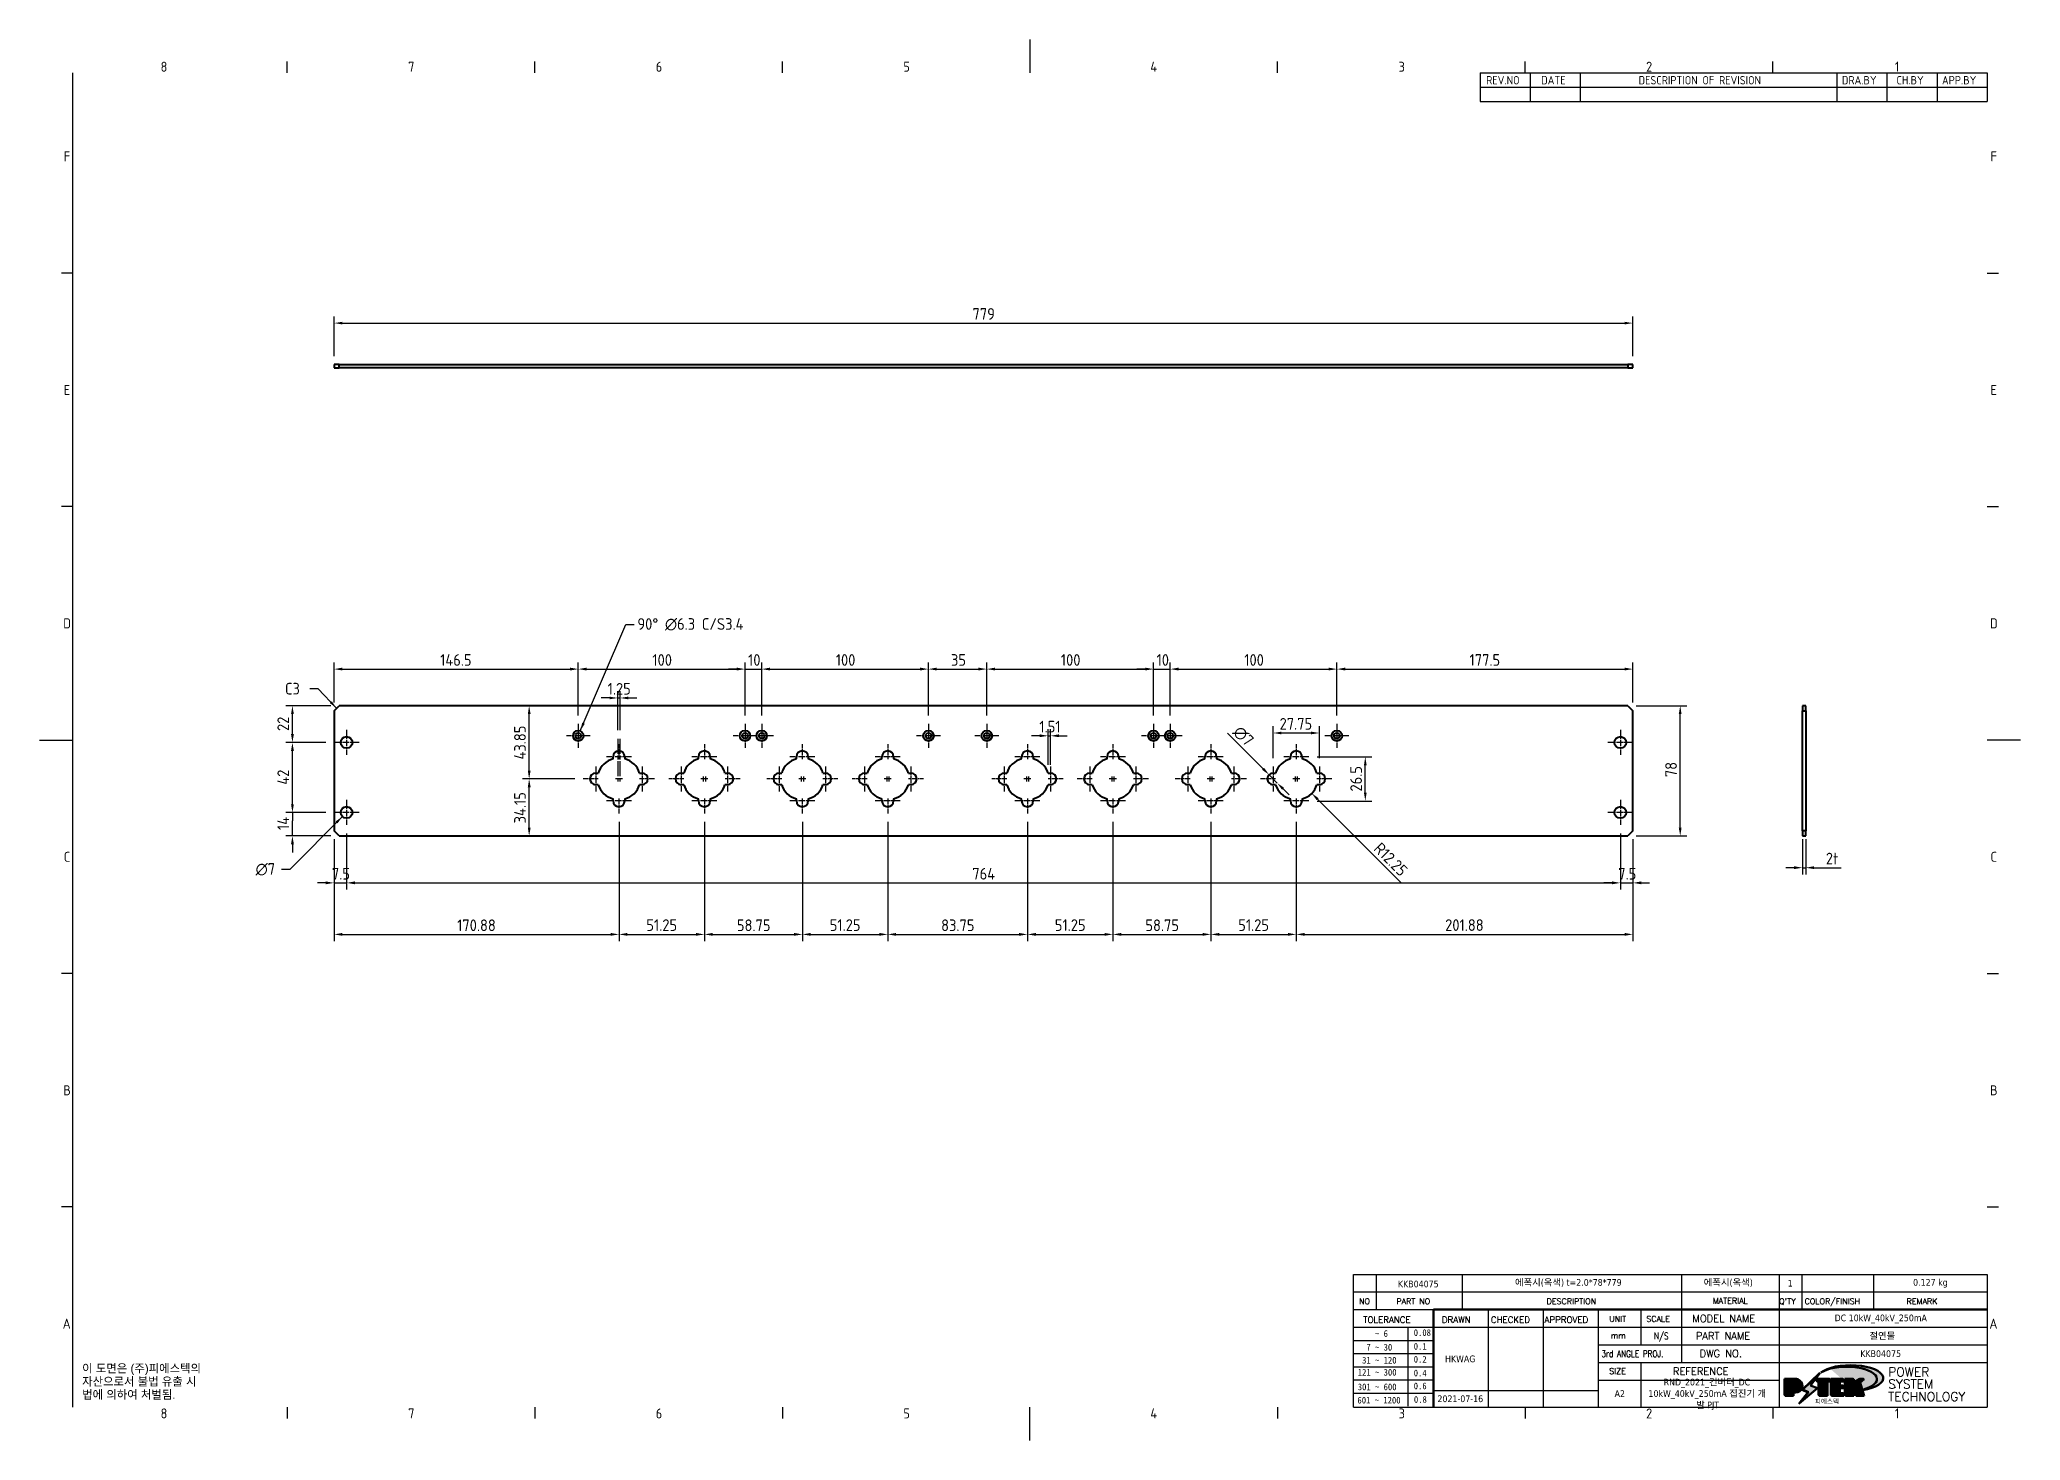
# Model space of a CAD drawing. Header units: millimetres. Extents: x 0 to 1188, y 0 to 840.
import ezdxf
from ezdxf.enums import TextEntityAlignment as Align

# ---------------------------------------------------------------- set-up
doc = ezdxf.new("R2010")
doc.units = ezdxf.units.MM
doc.header["$LTSCALE"] = 2
doc.linetypes.add('CHAIN', pattern=[0.3543, 0.2362, -0.0295, 0.0591, -0.0295])
doc.layers.get('0').update_dxf_attribs({"color": 3, "lineweight": 25})
for name, color, linetype, lineweight in [('가시적인 것(ISO)', 3, 'Continuous', 40), ('경계(ISO)', 7, 'Continuous', 25), ('기호(ISO)', 5, 'Continuous', 25), ('제목(ISO)', 5, 'Continuous', 50), ('중심 표식(ISO)', 1, 'Continuous', 25), ('치수(ISO)', 2, 'Continuous', 25), ('해치(ISO)', 7, 'Continuous', 18)]:
    doc.layers.add(name, color=color, linetype=linetype, lineweight=lineweight)
doc.styles.add('HAN_291', font='')
doc.styles.add('HAN_370', font='', dxfattribs={"width": 2})
doc.styles.add('ISO ProportionalPSTEK', font='isocp.shx')
doc.styles.add('RC_284', font='ROMANC.shx')
doc.styles.add('RC_287', font='ROMANC.shx')
doc.styles.add('RC_292', font='ROMANC.shx')
doc.styles.add('ROMANT_294', font='romant.shx')
doc.styles.add('문자 텍스트_PSTEK_POSCO', font='isocp.shx')
doc.styles.add('치수 텍스트_PSTEK_POSCO', font='isocp.shx')
doc.styles.add('텍스트 스타일198', font='tahoma.ttf')
doc.styles.add('텍스트 스타일333', font='ROMANC.shx', dxfattribs={"width": 0.8})
doc.styles.get('HAN_291').set_extended_font_data('GulimChe')
doc.styles.get('HAN_370').set_extended_font_data('GulimChe')
doc.dimstyles.new('치수_PSTEK_POSCO', dxfattribs={"dimscale": 2, "dimtxt": 3.5, "dimasz": 2.5, "dimexe": 2, "dimexo": 2.5, "dimgap": 1, "dimtad": 1, "dimrnd": 1e-08, "dimdsep": 46, "dimtxsty": '치수 텍스트_PSTEK_POSCO', "dimcen": 0.09, "dimdle": 10, "dimclrd": 7, "dimclre": 7, "dimclrt": 2, "dimadec": 1, "dimazin": 2, "dimtfac": 1, "dimtmove": 0, "dimatfit": 3, "dimfxl": 0, "dimtolj": 1, "dimlwd": -1, "dimlwe": -1, "dimarcsym": 0})
doc.dimstyles.new('치수_PSTEK_POSCO$7', dxfattribs={"dimscale": 2, "dimtxt": 3.5, "dimasz": 2.5, "dimexe": 2, "dimexo": 2.5, "dimgap": 1, "dimtad": 1, "dimrnd": 1e-08, "dimdsep": 46, "dimtxsty": '치수 텍스트_PSTEK_POSCO', "dimcen": 0.09, "dimdle": 10, "dimclrd": 7, "dimclre": 7, "dimclrt": 2, "dimadec": 1, "dimazin": 2, "dimtfac": 1, "dimtmove": 0, "dimatfit": 3, "dimfxl": 0, "dimtolj": 1, "dimlwd": -1, "dimlwe": -1, "dimarcsym": 0})

msp = doc.modelspace()

# ---------------------------------------------------------------- texts
at = {"layer": '기호(ISO)', "color": 2, "attachment_point": 4}
for s, insert, char_height, width, line_spacing_factor, style in [('{90° \\fAIGDT|b0|i0;\\H7.0000;n\\fisocp|b0|i0;\\H7.0000;6.3 C/S3.4}', (358.5398, 489.3342), 7, 74.721476, 0.6125, '치수 텍스트_PSTEK_POSCO'), ('{\\fAIGDT|b0|i0;\\H7.0000;n\\fisocp|b0|i0;\\H7.0000;7}', (129.5663, 342.4315), 7, 13.425675, 0.6125, '치수 텍스트_PSTEK_POSCO'), ('{\\fArial|b0|i0;\\H5.0000;이 도면은 (주)피에스텍의\\P자산으로서 불법 유출 시 \\P법에 의하여 처벌됨.}', (25.5102, 35.0293), 5, 78.612207, 0.944221, '문자 텍스트_PSTEK_POSCO')]:
    msp.add_mtext(s, dxfattribs=dict(at, insert=insert, char_height=char_height, width=width, line_spacing_factor=line_spacing_factor, style=style))
at = {"layer": '기호(ISO)', "color": 2, "insert": (147.1669, 450.7704), "char_height": 7, "attachment_point": 4, "style": '치수 텍스트_PSTEK_POSCO'}
msp.add_mtext('{C3}', dxfattribs=at)

# ---------------------------------------------------------------- blocks, each defined once
blk = doc.blocks.new('경계 Default Border')
at = {"layer": '경계(ISO)'}
for p, q in [((74.25, 410), (74.25, 413.4)), ((148.5, 410), (148.5, 413.4)), ((222.75, 410), (222.75, 413.4)), ((371.25, 410), (371.25, 413.4)), ((445.5, 410), (445.5, 413.4)), ((519.75, 410), (519.75, 413.4)), ((10, 350), (6.6, 350)), ((584, 350), (587.4, 350)), ((10, 280), (6.6, 280)), ((584, 280), (587.4, 280)), ((10, 140), (6.6, 140)), ((584, 140), (587.4, 140)), ((10, 70), (6.6, 70)), ((584, 70), (587.4, 70)), ((74.25, 10), (74.25, 6.6)), ((148.5, 10), (148.5, 6.6)), ((222.75, 10), (222.75, 6.6)), ((371.25, 10), (371.25, 6.6)), ((445.5, 10), (445.5, 6.6)), ((519.75, 10), (519.75, 6.6))]:
    blk.add_line(p, q, dxfattribs=at)
at = {"layer": '경계(ISO)', "flags": 128}
for points in [[(297, 420), (297, 410)], [(10, 10), (10, 410)], [(0, 210), (10, 210)], [(594, 210), (584, 210)], [(297, 0), (297, 10)]]:
    blk.add_lwpolyline(points, dxfattribs=at)
at = {"layer": '경계(ISO)', "color": 2, "char_height": 3, "attachment_point": 7, "style": '문자 텍스트_PSTEK_POSCO'}
for s, insert in [('8', (36.27, 410.37)), ('7', (110.52, 410.39)), ('6', (184.77, 410.37)), ('5', (259.02, 410.37)), ('4', (333.1, 410.4)), ('3', (407.54, 410.37)), ('2', (481.75, 410.37)), ('1', (556.36, 410.4)), ('F', (7.24, 383.5)), ('F', (585.04, 383.5)), ('E', (7.24, 313.47)), ('E', (585.04, 313.47)), ('D', (7.08, 243.47)), ('D', (584.88, 243.47)), ('C', (7.24, 173.47)), ('C', (585.04, 173.47)), ('B', (7.08, 103.47)), ('B', (584.88, 103.47)), ('A', (6.91, 33.49)), ('A', (584.71, 33.49)), ('8', (36.27, 6.57)), ('7', (110.52, 6.59)), ('6', (184.77, 6.57)), ('5', (259.02, 6.57)), ('4', (333.1, 6.6)), ('3', (407.54, 6.57)), ('2', (481.75, 6.57)), ('1', (556.36, 6.6))]:
    blk.add_mtext(s, dxfattribs=dict(at, insert=insert))
blk = doc.blocks.new('제목 블록 PSTEK')
h = blk.add_hatch(color=1)
edge = h.paths.add_edge_path(flags=0)
edge.add_line((314.22, 19.61), (314.22, 17))
edge.add_line((314.22, 17), (314.35, 17))
edge.add_arc((314.35, 17.65), 0.651, 270, 360)
edge.add_line((315, 17.65), (315, 18.96))
edge.add_arc((314.35, 18.96), 0.651, 0, 90)
edge.add_line((314.35, 19.61), (314.22, 19.61))
edge = h.paths.add_edge_path()
edge.add_arc((314.98, 18.29), 1.97, 270, 450)
edge.add_line((314.98, 20.26), (311.77, 20.26))
edge.add_line((311.77, 20.26), (311.77, 15.34))
edge.add_line((311.77, 15.34), (314.22, 15.34))
edge.add_line((314.22, 15.34), (314.22, 16.32))
edge.add_line((314.22, 16.32), (314.98, 16.32))
h = blk.add_hatch(color=252)
edge = h.paths.add_edge_path()
edge.add_arc((314.98, 18.29), 1.97, 270, 406.82787)
edge.add_arc((315.16, 18.14), 1.97, -90, 53.56098, ccw=False)
edge.add_line((315.16, 16.17), (314.4, 16.17))
edge.add_line((314.4, 16.17), (314.4, 15.19))
edge.add_line((314.4, 15.19), (311.94, 15.19))
edge.add_line((311.94, 15.19), (311.94, 15.34))
edge.add_line((311.94, 15.34), (314.22, 15.34))
edge.add_line((314.22, 15.34), (314.22, 16.32))
edge.add_line((314.22, 16.32), (314.98, 16.32))
h = blk.add_hatch(color=252)
edge = h.paths.add_edge_path()
edge.add_line((314.4, 19.46), (314.53, 19.46))
edge.add_arc((314.53, 18.81), 0.651, 60.41893, 90, ccw=False)
edge.add_arc((314.35, 18.96), 0.651, 39.96992, 90)
edge.add_line((314.35, 19.61), (314.22, 19.61))
edge.add_line((314.22, 19.61), (314.22, 17))
edge.add_line((314.22, 17), (314.35, 17))
edge.add_arc((314.35, 17.65), 0.651, 270, 274.69308)
edge.add_line((314.4, 17), (314.4, 19.46))
for color, points in [(252, [(317.22, 17.06), (322.03, 21.63), (322.28, 21.94), (317.05, 16.98), (318.75, 16.19), (316, 12.72), (316.34, 13), (318.92, 16.27)]), (5, [(321.62, 17.42), (319.53, 18.25), (322.45, 22.02), (317.22, 17.06), (318.92, 16.27), (316.17, 12.8)]), (1, [(324.48, 19.61), (325.24, 19.61), (325.24, 20.26), (321.23, 20.26), (321.23, 19.61), (321.98, 19.61), (321.98, 15.34), (324.48, 15.34)]), (252, [(321.98, 19.61), (321.4, 19.61), (321.4, 19.46), (321.98, 19.46)]), (252, [(324.66, 19.46), (325.42, 19.46), (325.42, 20.11), (325.24, 20.11), (325.24, 19.61), (324.48, 19.61), (324.48, 15.34), (322.16, 15.34), (322.16, 15.19), (324.66, 15.19)]), (1, [(329.23, 20.26), (325.66, 20.26), (325.66, 15.34), (329.36, 15.34), (329.36, 15.99), (328.11, 15.99), (328.11, 17.56), (329.23, 17.56), (329.23, 18.26), (328.11, 18.26), (328.11, 19.61), (329.23, 19.61)]), (252, [(328.29, 19.46), (329.41, 19.46), (329.41, 20.11), (329.23, 20.11), (329.23, 19.61), (328.11, 19.61), (328.11, 18.26), (328.29, 18.26)]), (252, [(328.29, 17.42), (329.41, 17.42), (329.41, 18.11), (329.23, 18.11), (329.23, 17.56), (328.11, 17.56), (328.11, 15.99), (328.29, 15.99)]), (1, [(332.33, 20.26), (329.86, 20.26), (329.86, 15.34), (332.33, 15.34), (332.33, 17.43), (333.07, 15.34), (335.49, 15.34), (334.25, 19.31), (335.44, 20.26), (334.31, 20.26), (332.33, 19)]), (252, [(332.51, 20.11), (332.33, 20.11), (332.33, 19), (332.51, 19.11)]), (252, [(335.62, 20.11), (335.25, 20.11), (334.25, 19.31), (335.49, 15.34), (333.2, 15.34), (333.25, 15.19), (335.66, 15.19), (334.43, 19.16)]), (252, [(329.54, 15.85), (329.36, 15.85), (329.36, 15.34), (325.83, 15.34), (325.83, 15.19), (329.54, 15.19)]), (252, [(332.51, 16.93), (332.33, 17.43), (332.33, 15.34), (330.04, 15.34), (330.04, 15.19), (332.51, 15.19)])]:
    blk.add_hatch(color=color).paths.add_polyline_path(points)
at = {"layer": '해치(ISO)'}
h = blk.add_hatch(color=140, dxfattribs=at)
edge = h.paths.add_edge_path()
edge.add_ellipse((330.37, 20.16), major_axis=(9.1, 0), ratio=0.40699, start_angle=301.30985, end_angle=507.74369)
edge.add_ellipse((331.53, 20.46), major_axis=(-9.82, 0), ratio=0.39426, start_angle=111.51207, end_angle=334.47025, ccw=False)
edge.add_line((335.14, 16.86), (335.1, 16.99))
at = {"color": 180}
for p, q in [((182.48, 11.79), (182.48, 51.57)), ((182.48, 51.57), (372.48, 51.57)), ((189.27, 51.57), (189.27, 41.01)), ((215.22, 41.01), (215.22, 51.57)), ((280.88, 51.57), (280.88, 41.01)), ((310.09, 51.57), (310.09, 41.01)), ((316.9, 51.57), (316.9, 41.01)), ((338.46, 51.57), (338.46, 41.01)), ((372.48, 51.57), (372.48, 11.79)), ((182.48, 46.29), (372.48, 46.29)), ((182.48, 41.01), (206.45, 41.01)), ((182.48, 35.73), (206.45, 35.73)), ((198.86, 12.03), (198.86, 35.73)), ((206.45, 35.73), (372.48, 35.73)), ((222.94, 11.79), (222.94, 41.01)), ((239.43, 11.79), (239.43, 41.01)), ((255.92, 11.79), (255.92, 41.01)), ((268.69, 41.01), (268.69, 30.45)), ((280.88, 41.01), (280.88, 25.17)), ((310.09, 41.01), (310.09, 11.79)), ((182.48, 31.78), (206.45, 31.78)), ((255.92, 30.45), (372.48, 30.45)), ((182.48, 27.83), (206.45, 27.83)), ((182.48, 23.88), (206.45, 23.88)), ((255.92, 25.17), (372.48, 25.17)), ((268.69, 25.17), (268.69, 11.79)), ((182.48, 19.93), (206.45, 19.93)), ((255.92, 19.89), (310.09, 19.89)), ((182.48, 15.98), (206.45, 15.98)), ((206.45, 16.74), (255.92, 16.74)), ((182.48, 11.79), (372.48, 11.79))]:
    blk.add_line(p, q, dxfattribs=at)
at = {"color": 7, "lineweight": 50}
for p, q in [((206.45, 11.79), (206.45, 41.01)), ((206.45, 41.01), (372.48, 41.01))]:
    blk.add_line(p, q, dxfattribs=at)
at = {"color": 7}
for p, q in [((314.98, 20.26), (311.77, 20.26)), ((311.77, 20.26), (311.77, 15.34)), ((314.98, 20.26), (311.77, 20.26)), ((311.77, 20.26), (311.77, 15.34)), ((314.22, 17), (314.22, 19.61)), ((314.22, 19.61), (314.35, 19.61)), ((314.35, 19.61), (314.22, 19.61)), ((314.22, 19.61), (314.22, 17)), ((314.22, 17), (314.22, 19.61)), ((314.22, 19.61), (314.35, 19.61)), ((314.4, 19.46), (314.53, 19.46)), ((314.4, 17), (314.4, 19.46)), ((315, 18.96), (315, 17.65)), ((315, 18.96), (315, 17.65)), ((322.28, 21.94), (317.05, 16.98)), ((322.45, 22.02), (317.22, 17.06)), ((317.22, 17.06), (322.03, 21.63)), ((319.53, 18.25), (322.45, 22.02)), ((321.62, 17.42), (319.53, 18.25)), ((325.24, 20.26), (321.23, 20.26)), ((321.23, 20.26), (321.23, 19.61)), ((325.24, 20.26), (321.23, 20.26)), ((321.23, 20.26), (321.23, 19.61)), ((321.23, 19.61), (321.98, 19.61)), ((321.23, 19.61), (321.98, 19.61)), ((321.4, 19.61), (321.4, 19.46)), ((321.98, 19.61), (321.4, 19.61)), ((321.4, 19.46), (321.98, 19.46)), ((321.98, 19.61), (321.98, 15.34)), ((321.98, 19.46), (321.98, 19.61)), ((321.98, 19.61), (321.98, 15.34)), ((322.03, 21.63), (322.28, 21.94)), ((324.48, 19.61), (325.24, 19.61)), ((324.48, 15.34), (324.48, 19.61)), ((325.24, 19.61), (324.48, 19.61)), ((324.48, 19.61), (324.48, 15.34)), ((324.48, 19.61), (325.24, 19.61)), ((324.48, 15.34), (324.48, 19.61)), ((324.66, 19.46), (325.42, 19.46)), ((324.66, 15.19), (324.66, 19.46)), ((325.24, 19.61), (325.24, 20.26)), ((325.24, 19.61), (325.24, 20.26)), ((325.42, 20.11), (325.24, 20.11)), ((325.24, 20.11), (325.24, 19.61)), ((325.42, 19.46), (325.42, 20.11)), ((329.23, 20.26), (325.66, 20.26)), ((325.66, 20.26), (325.66, 15.34)), ((325.66, 20.26), (325.66, 15.34)), ((329.23, 20.26), (325.66, 20.26)), ((328.11, 18.26), (328.11, 19.61)), ((328.11, 19.61), (329.23, 19.61)), ((329.23, 19.61), (328.11, 19.61)), ((328.11, 19.61), (328.11, 18.26)), ((328.11, 18.26), (328.11, 19.61)), ((328.11, 19.61), (329.23, 19.61)), ((329.23, 18.26), (328.11, 18.26)), ((328.11, 18.26), (328.29, 18.26)), ((329.23, 18.26), (328.11, 18.26)), ((328.29, 18.26), (328.29, 19.46)), ((328.29, 19.46), (329.41, 19.46)), ((329.23, 19.61), (329.23, 20.26)), ((329.23, 19.61), (329.23, 20.26)), ((329.41, 20.11), (329.23, 20.11)), ((329.23, 20.11), (329.23, 19.61)), ((329.23, 17.56), (329.23, 18.26)), ((329.23, 17.56), (329.23, 18.26)), ((329.41, 18.11), (329.23, 18.11)), ((329.23, 18.11), (329.23, 17.56)), ((329.41, 19.46), (329.41, 20.11)), ((329.41, 17.42), (329.41, 18.11)), ((332.33, 20.26), (329.86, 20.26)), ((329.86, 20.26), (329.86, 15.34)), ((329.86, 20.26), (329.86, 15.34)), ((332.33, 20.26), (329.86, 20.26)), ((334.31, 20.26), (332.33, 19)), ((332.33, 19), (332.33, 20.26)), ((334.31, 20.26), (332.33, 19)), ((332.33, 19), (332.33, 20.26)), ((332.51, 20.11), (332.33, 20.11)), ((332.33, 20.11), (332.33, 19)), ((332.33, 19), (332.51, 19.11)), ((332.51, 19.11), (332.51, 20.11)), ((334.25, 19.31), (335.44, 20.26)), ((334.25, 19.31), (335.44, 20.26)), ((335.25, 20.11), (334.25, 19.31)), ((335.49, 15.34), (334.25, 19.31)), ((334.25, 19.31), (335.49, 15.34)), ((335.49, 15.34), (334.25, 19.31)), ((335.44, 20.26), (334.31, 20.26)), ((335.44, 20.26), (334.31, 20.26)), ((334.43, 19.16), (335.62, 20.11)), ((335.66, 15.19), (334.43, 19.16)), ((335.62, 20.11), (335.25, 20.11)), ((311.77, 15.34), (314.22, 15.34)), ((311.77, 15.34), (314.22, 15.34)), ((314.22, 15.34), (311.94, 15.34)), ((311.94, 15.34), (311.94, 15.19)), ((311.94, 15.19), (314.4, 15.19)), ((314.35, 17), (314.22, 17)), ((314.22, 17), (314.35, 17)), ((314.35, 17), (314.22, 17)), ((314.22, 16.32), (314.98, 16.32)), ((314.22, 15.34), (314.22, 16.32)), ((314.98, 16.32), (314.22, 16.32)), ((314.22, 16.32), (314.22, 15.34)), ((314.22, 16.32), (314.98, 16.32)), ((314.22, 15.34), (314.22, 16.32)), ((314.4, 16.17), (315.16, 16.17)), ((314.4, 15.19), (314.4, 16.17)), ((318.75, 16.19), (316, 12.72)), ((316, 12.72), (316.34, 13)), ((316.17, 12.8), (321.62, 17.42)), ((318.92, 16.27), (316.17, 12.8)), ((316.34, 13), (318.92, 16.27)), ((317.05, 16.98), (318.75, 16.19)), ((318.92, 16.27), (317.22, 17.06)), ((317.22, 17.06), (318.92, 16.27)), ((321.98, 15.34), (324.48, 15.34)), ((321.98, 15.34), (324.48, 15.34)), ((324.48, 15.34), (322.16, 15.34)), ((322.16, 15.34), (322.16, 15.19)), ((322.16, 15.19), (324.66, 15.19)), ((325.66, 15.34), (329.36, 15.34)), ((325.66, 15.34), (329.36, 15.34)), ((329.36, 15.34), (325.83, 15.34)), ((325.83, 15.34), (325.83, 15.19)), ((325.83, 15.19), (329.54, 15.19)), ((328.11, 17.56), (329.23, 17.56)), ((328.11, 15.99), (328.11, 17.56)), ((329.23, 17.56), (328.11, 17.56)), ((328.11, 17.56), (328.11, 15.99)), ((328.11, 17.56), (329.23, 17.56)), ((328.11, 15.99), (328.11, 17.56)), ((329.36, 15.99), (328.11, 15.99)), ((328.11, 15.99), (328.29, 15.99)), ((329.36, 15.99), (328.11, 15.99)), ((328.29, 15.99), (328.29, 17.42)), ((328.29, 17.42), (329.41, 17.42)), ((329.36, 15.34), (329.36, 15.99)), ((329.36, 15.34), (329.36, 15.99)), ((329.54, 15.85), (329.36, 15.85)), ((329.36, 15.85), (329.36, 15.34)), ((329.54, 15.19), (329.54, 15.85)), ((329.86, 15.34), (332.33, 15.34)), ((329.86, 15.34), (332.33, 15.34)), ((332.33, 15.34), (330.04, 15.34)), ((330.04, 15.34), (330.04, 15.19)), ((330.04, 15.19), (332.51, 15.19)), ((332.33, 17.43), (333.07, 15.34)), ((332.33, 15.34), (332.33, 17.43)), ((332.51, 16.93), (332.33, 17.43)), ((332.33, 17.43), (332.33, 15.34)), ((332.33, 17.43), (333.07, 15.34)), ((332.33, 15.34), (332.33, 17.43)), ((332.51, 15.19), (332.51, 16.93)), ((333.07, 15.34), (335.49, 15.34)), ((333.07, 15.34), (335.49, 15.34)), ((335.49, 15.34), (333.2, 15.34)), ((333.2, 15.34), (333.25, 15.19)), ((333.25, 15.19), (335.66, 15.19)), ((345.04, 17.5), (344.99, 17.69))]:
    blk.add_line(p, q, dxfattribs=at)
at = {"color": 1}
for p, q in [((314.98, 20.26), (311.77, 20.26)), ((311.77, 20.26), (311.77, 15.34)), ((314.22, 17), (314.22, 19.61)), ((314.22, 19.61), (314.35, 19.61)), ((315, 18.96), (315, 17.65)), ((325.24, 20.26), (321.23, 20.26)), ((321.23, 20.26), (321.23, 19.61)), ((321.23, 19.61), (321.98, 19.61)), ((321.98, 19.61), (321.98, 15.34)), ((324.48, 19.61), (325.24, 19.61)), ((324.48, 15.34), (324.48, 19.61)), ((325.24, 19.61), (325.24, 20.26)), ((329.23, 20.26), (325.66, 20.26)), ((325.66, 20.26), (325.66, 15.34)), ((328.11, 18.26), (328.11, 19.61)), ((328.11, 19.61), (329.23, 19.61)), ((329.23, 18.26), (328.11, 18.26)), ((329.23, 19.61), (329.23, 20.26)), ((329.23, 17.56), (329.23, 18.26)), ((332.33, 20.26), (329.86, 20.26)), ((329.86, 20.26), (329.86, 15.34)), ((334.31, 20.26), (332.33, 19)), ((332.33, 19), (332.33, 20.26)), ((334.25, 19.31), (335.44, 20.26)), ((335.49, 15.34), (334.25, 19.31)), ((335.44, 20.26), (334.31, 20.26)), ((311.77, 15.34), (314.22, 15.34)), ((314.35, 17), (314.22, 17)), ((314.22, 16.32), (314.98, 16.32)), ((314.22, 15.34), (314.22, 16.32)), ((321.98, 15.34), (324.48, 15.34)), ((325.66, 15.34), (329.36, 15.34)), ((328.11, 17.56), (329.23, 17.56)), ((328.11, 15.99), (328.11, 17.56)), ((329.36, 15.99), (328.11, 15.99)), ((329.36, 15.34), (329.36, 15.99)), ((329.86, 15.34), (332.33, 15.34)), ((332.33, 17.43), (333.07, 15.34)), ((332.33, 15.34), (332.33, 17.43)), ((333.07, 15.34), (335.49, 15.34))]:
    blk.add_line(p, q, dxfattribs=at)
at = {"color": 5}
for p, q in [((322.45, 22.02), (317.22, 17.06)), ((319.53, 18.25), (322.45, 22.02)), ((321.62, 17.42), (319.53, 18.25)), ((316.17, 12.8), (321.62, 17.42)), ((318.92, 16.27), (316.17, 12.8)), ((317.22, 17.06), (318.92, 16.27))]:
    blk.add_line(p, q, dxfattribs=at)
at = {"color": 7}
for centre, radius, start, end in [((314.35, 18.96), 0.651, 0, 90), ((314.35, 18.96), 0.651, 39.96992, 90), ((314.35, 18.96), 0.651, 0, 90), ((314.53, 18.81), 0.651, 60.41893, 90), ((314.98, 18.29), 1.97, 270, 90), ((314.98, 18.29), 1.97, 270, 90), ((314.98, 18.29), 1.97, 270, 46.82787), ((315.16, 18.14), 1.97, 270, 53.56098), ((314.35, 17.65), 0.651, 270, 0), ((314.35, 17.65), 0.651, 270, 0), ((314.35, 17.65), 0.651, 270, 274.69308)]:
    blk.add_arc(centre, radius, start, end, dxfattribs=at)
at = {"color": 1}
for centre, radius, start, end in [((314.35, 18.96), 0.651, 0, 90), ((314.98, 18.29), 1.97, 270, 90), ((314.35, 17.65), 0.651, 270, 0)]:
    blk.add_arc(centre, radius, start, end, dxfattribs=at)
at = {"layer": '제목(ISO)', "lineweight": 18}
blk.add_line((182.48, 35.73), (182.48, 11.79), dxfattribs=at)
at = {"layer": '제목(ISO)'}
for p, q in [((314.98, 20.26), (311.77, 20.26)), ((311.77, 20.26), (311.77, 15.34)), ((314.22, 17), (314.22, 19.61)), ((314.22, 19.61), (314.35, 19.61)), ((314.35, 19.61), (314.22, 19.61)), ((314.22, 19.61), (314.22, 17)), ((314.4, 19.46), (314.53, 19.46)), ((314.4, 17), (314.4, 19.46)), ((315, 18.96), (315, 17.65)), ((322.28, 21.94), (317.05, 16.98)), ((322.45, 22.02), (317.22, 17.06)), ((317.22, 17.06), (322.03, 21.63)), ((319.53, 18.25), (322.45, 22.02)), ((321.62, 17.42), (319.53, 18.25)), ((325.24, 20.26), (321.23, 20.26)), ((321.23, 20.26), (321.23, 19.61)), ((321.23, 19.61), (321.98, 19.61)), ((321.98, 19.61), (321.4, 19.61)), ((321.4, 19.61), (321.4, 19.46)), ((321.4, 19.46), (321.98, 19.46)), ((321.98, 19.61), (321.98, 15.34)), ((321.98, 19.46), (321.98, 19.61)), ((322.03, 21.63), (322.28, 21.94)), ((324.48, 19.61), (325.24, 19.61)), ((324.48, 15.34), (324.48, 19.61)), ((325.24, 19.61), (324.48, 19.61)), ((324.48, 19.61), (324.48, 15.34)), ((324.66, 19.46), (325.42, 19.46)), ((324.66, 15.19), (324.66, 19.46)), ((325.24, 19.61), (325.24, 20.26)), ((325.42, 20.11), (325.24, 20.11)), ((325.24, 20.11), (325.24, 19.61)), ((325.42, 19.46), (325.42, 20.11)), ((329.23, 20.26), (325.66, 20.26)), ((325.66, 20.26), (325.66, 15.34)), ((328.11, 18.26), (328.11, 19.61)), ((328.11, 19.61), (329.23, 19.61)), ((329.23, 19.61), (328.11, 19.61)), ((328.11, 19.61), (328.11, 18.26)), ((329.23, 18.26), (328.11, 18.26)), ((328.11, 18.26), (328.29, 18.26)), ((328.29, 19.46), (329.41, 19.46)), ((328.29, 18.26), (328.29, 19.46)), ((329.23, 19.61), (329.23, 20.26)), ((329.41, 20.11), (329.23, 20.11)), ((329.23, 20.11), (329.23, 19.61)), ((329.23, 17.56), (329.23, 18.26)), ((329.41, 18.11), (329.23, 18.11)), ((329.23, 18.11), (329.23, 17.56)), ((329.41, 19.46), (329.41, 20.11)), ((329.41, 17.42), (329.41, 18.11)), ((332.33, 20.26), (329.86, 20.26)), ((329.86, 20.26), (329.86, 15.34)), ((334.31, 20.26), (332.33, 19)), ((332.33, 19), (332.33, 20.26)), ((332.51, 20.11), (332.33, 20.11)), ((332.33, 20.11), (332.33, 19)), ((332.33, 19), (332.51, 19.11)), ((332.51, 19.11), (332.51, 20.11)), ((334.25, 19.31), (335.44, 20.26)), ((335.25, 20.11), (334.25, 19.31)), ((335.49, 15.34), (334.25, 19.31)), ((334.25, 19.31), (335.49, 15.34)), ((335.44, 20.26), (334.31, 20.26)), ((334.43, 19.16), (335.62, 20.11)), ((335.66, 15.19), (334.43, 19.16)), ((335.62, 20.11), (335.25, 20.11)), ((311.77, 15.34), (314.22, 15.34)), ((314.22, 15.34), (311.94, 15.34)), ((311.94, 15.34), (311.94, 15.19)), ((311.94, 15.19), (314.4, 15.19)), ((314.35, 17), (314.22, 17)), ((314.22, 17), (314.35, 17)), ((314.22, 15.34), (314.22, 16.32)), ((314.22, 16.32), (314.98, 16.32)), ((314.98, 16.32), (314.22, 16.32)), ((314.22, 16.32), (314.22, 15.34)), ((314.4, 15.19), (314.4, 16.17)), ((314.4, 16.17), (315.16, 16.17)), ((318.75, 16.19), (316, 12.72)), ((316, 12.72), (316.34, 13)), ((316.17, 12.8), (321.62, 17.42)), ((318.92, 16.27), (316.17, 12.8)), ((316.34, 13), (318.92, 16.27)), ((317.05, 16.98), (318.75, 16.19)), ((317.22, 17.06), (318.92, 16.27)), ((318.92, 16.27), (317.22, 17.06)), ((321.98, 15.34), (324.48, 15.34)), ((324.48, 15.34), (322.16, 15.34)), ((322.16, 15.34), (322.16, 15.19)), ((322.16, 15.19), (324.66, 15.19)), ((325.66, 15.34), (329.36, 15.34)), ((329.36, 15.34), (325.83, 15.34)), ((325.83, 15.34), (325.83, 15.19)), ((325.83, 15.19), (329.54, 15.19)), ((328.11, 15.99), (328.11, 17.56)), ((328.11, 17.56), (329.23, 17.56)), ((329.23, 17.56), (328.11, 17.56)), ((328.11, 17.56), (328.11, 15.99)), ((329.36, 15.99), (328.11, 15.99)), ((328.11, 15.99), (328.29, 15.99)), ((328.29, 17.42), (329.41, 17.42)), ((328.29, 15.99), (328.29, 17.42)), ((329.36, 15.34), (329.36, 15.99)), ((329.54, 15.85), (329.36, 15.85)), ((329.36, 15.85), (329.36, 15.34)), ((329.54, 15.19), (329.54, 15.85)), ((329.86, 15.34), (332.33, 15.34)), ((332.33, 15.34), (330.04, 15.34)), ((330.04, 15.34), (330.04, 15.19)), ((330.04, 15.19), (332.51, 15.19)), ((332.33, 15.34), (332.33, 17.43)), ((332.33, 17.43), (333.07, 15.34)), ((332.51, 16.93), (332.33, 17.43)), ((332.33, 17.43), (332.33, 15.34)), ((332.51, 15.19), (332.51, 16.93)), ((333.07, 15.34), (335.49, 15.34)), ((335.49, 15.34), (333.2, 15.34)), ((333.2, 15.34), (333.25, 15.19)), ((333.25, 15.19), (335.66, 15.19))]:
    blk.add_line(p, q, dxfattribs=at)
at = {"layer": '제목(ISO)', "color": 4}
blk.add_line((335.14, 16.86), (335.1, 16.99), dxfattribs=at)
at = {"layer": '제목(ISO)'}
for centre, radius, start, end in [((314.35, 18.96), 0.651, 0, 90), ((314.35, 18.96), 0.651, 39.96992, 90), ((314.53, 18.81), 0.651, 60.41893, 90), ((314.98, 18.29), 1.97, 46.82787, 90), ((314.98, 18.29), 1.97, 270, 46.82787), ((314.98, 18.29), 1.97, 270, 46.82787), ((315.16, 18.14), 1.97, 270, 53.56098), ((314.35, 17.65), 0.651, 270, 0), ((314.35, 17.65), 0.651, 270, 274.69308)]:
    blk.add_arc(centre, radius, start, end, dxfattribs=at)
at = {"layer": '제목(ISO)', "color": 4}
for centre, major_axis, ratio, start_param, end_param in [((331.53, 20.46), (9.82, 0), 0.39426, 5.087845, 8.9792), ((330.37, 20.16), (9.1, 0), 0.40699, 5.258849, 8.861799)]:
    blk.add_ellipse(centre, major_axis=major_axis, ratio=ratio, start_param=start_param, end_param=end_param, dxfattribs=at)
at = {"color": 2}
for s, height, style, p in [('NO', 1.742, 'RC_284', (184.14, 42.62)), ('PART NO', 1.742, 'RC_284', (195.34, 42.62)), ('DESCRIPTION', 1.7424, 'RC_284', (240.4, 42.62)), ("Q'TY", 1.742, 'RC_284', (310.14, 42.62)), ('COLOR/FINISH', 1.7424, 'RC_284', (317.77, 42.62)), ('REMARK', 1.742, 'RC_284', (348.35, 42.62)), (' TOLERANCE', 1.9, 'RC_287', (184.09, 37.01)), ('DRAWN', 1.9, 'RC_287', (208.98, 37.01)), ('CHECKED', 1.9, 'RC_287', (223.69, 37.01)), ('APPROVED', 1.9, 'RC_287', (239.78, 37.01)), ('UNIT', 1.742, 'RC_284', (259.17, 37.34)), ('SCALE', 1.742, 'RC_284', (270.29, 37.34)), ('MODEL NAME', 2.178, 'RC_292', (284.1, 37.25)), ('  7 ~ 30', 2, 'HAN_291', (183.77, 28.71)), ('    ~ 6', 2, 'HAN_291', (183.77, 32.82)), ('0.08', 2, 'HAN_291', (200.55, 33.1)), ('0.1', 2, 'HAN_291', (200.55, 28.99)), ('mm', 1.742, 'RC_284', (259.65, 32.35)), ('PART NAME', 2.178, 'RC_292', (285.14, 32.03)), (' 31 ~ 120', 2, 'HAN_291', (183.77, 24.83)), ('0.2', 2, 'HAN_291', (200.55, 25.11)), (' DWG NO.', 2.178, 'RC_292', (284.81, 26.75)), ('301 ~ 600', 2, 'HAN_291', (183.77, 16.83)), ('121 ~ 300', 2, 'HAN_291', (183.77, 21.21)), ('0.4', 2, 'HAN_291', (200.55, 21)), ('0.6', 2, 'HAN_291', (200.55, 17.12)), ('SIZE', 1.742, 'RC_284', (259.17, 21.69)), ('REFERENCE', 2.178, 'RC_292', (278.27, 21.43)), ('601 ~ 1200', 2, 'HAN_291', (183.68, 12.85)), ('0.8', 2, 'HAN_291', (200.61, 13.06))]:
    blk.add_text(s, height=height, dxfattribs=dict(at, style=style)).set_placement(p)
at = {"color": 2, "style": 'RC_284'}
blk.add_text('MATERIAL', height=1.742, dxfattribs=at).set_placement((295.48, 43.65), align=Align.MIDDLE_CENTER)
at = {"color": 7, "style": '텍스트 스타일333', "width": 0.8}
blk.add_text('N/S', height=2, dxfattribs=at).set_placement((274.78, 33.09), align=Align.MIDDLE_CENTER)
at = {"color": 2, "style": '텍스트 스타일333', "width": 0.8}
blk.add_text('3rd ANGLE PROJ.', height=2, dxfattribs=at).set_placement((256.84, 26.76))
at = {"color": 7, "style": 'ROMANT_294'}
for s, p in [('POWER', (342.83, 20.97)), ('SYSTEM', (342.83, 17.33)), ('TECHNOLOGY', (342.83, 13.57))]:
    blk.add_text(s, height=2.7, dxfattribs=at).set_placement(p)
at = {"color": 7, "insert": (320.85, 14.21), "char_height": 1.4, "attachment_point": 1, "line_spacing_factor": 0.332, "style": 'HAN_370'}
blk.add_mtext('\\fHY견고딕|b0|i0;\\H1.4000;피에스텍', dxfattribs=at)
at = {"layer": '제목(ISO)', "color": 7, "style": '텍스트 스타일198'}
for tag, p in [('부품_번호_001', (195.81, 47.68)), ('설명_001', (230.91, 48.15)), ('재질_001', (287.51, 48.16)), ("3._Q'TY_001", (312.71, 47.92)), ('질량\\P3;_001', (350.3, 48.16)), ('1._MODEL_NAME_001', (326.77, 37.52)), ('제목_001', (337.22, 32.13)), ('설계자_001', (209.94, 25.23)), ('부품_번호_001', (334.47, 26.81)), ('프로젝트_001', (275.49, 18.27)), ('작성_날짜_001', (207.66, 13.27)), ('시트_크기_001', (260.79, 14.82)), ('프로젝트_002', (270.95, 14.85)), ('프로젝트_003', (285.25, 11.42))]:
    blk.add_attdef(tag, p, '', height=2, dxfattribs=at)
for tag, p in [('4._COLOR', (327.68, 48.93)), ('점검자', (231.18, 26.23)), ('엔지니어링_승인자', (247.67, 26.23)), ('점검_날짜', (231.18, 14.27)), ('엔지니어링_승인_날짜', (247.67, 14.27))]:
    blk.add_attdef(tag, text='', height=2, dxfattribs=at).set_placement(p, align=Align.MIDDLE_CENTER)
blk = doc.blocks.new('리비전 내역')
at = {"layer": '기호(ISO)'}
for p, q in [((432, 410), (584, 410)), ((432, 410), (432, 405.72)), ((447, 410), (447, 405.72)), ((462, 410), (462, 405.72)), ((539, 410), (539, 405.72)), ((554, 410), (554, 405.72)), ((569, 410), (569, 405.72)), ((584, 410), (584, 405.72)), ((432, 405.72), (584, 405.72)), ((432, 405.72), (432, 401.44)), ((447, 405.72), (447, 401.44)), ((462, 405.72), (462, 401.44)), ((539, 405.72), (539, 401.44)), ((554, 405.72), (554, 401.44)), ((569, 405.72), (569, 401.44)), ((584, 405.72), (584, 401.44)), ((432, 401.44), (584, 401.44))]:
    blk.add_line(p, q, dxfattribs=at)
at = {"layer": '기호(ISO)', "color": 2, "char_height": 2.5, "attachment_point": 7, "style": 'ISO ProportionalPSTEK'}
for s, insert in [('REV.NO', (433.79, 406.58)), ('DATE', (450.31, 406.58)), ('DESCRIPTION OF REVISION', (479.51, 406.58)), ('DRA.BY', (540.48, 406.58)), ('CH.BY', (556.86, 406.58)), ('APP.BY', (570.48, 406.58))]:
    blk.add_mtext(s, dxfattribs=dict(at, insert=insert))
blk = doc.blocks.new('*D23')
at = {"layer": 'Defpoints', "color": 0}
for p in [(1057.3, 365.5), (1059.3, 365.5), (1059.3, 343.4)]:
    blk.add_point(p, dxfattribs=at)
at = {"layer": '치수(ISO)', "color": 7}
for p, q in [((1057.3, 360.5), (1057.3, 339.4)), ((1059.3, 360.5), (1059.3, 339.4)), ((1052.3, 343.4), (1047.3, 343.4)), ((1057.3, 343.4), (1059.3, 343.4)), ((1064.3, 343.4), (1080.5, 343.4))]:
    blk.add_line(p, q, dxfattribs=at)
for points in [[(1052.3, 344.3), (1052.3, 342.6), (1057.3, 343.4)], [(1064.3, 344.3), (1064.3, 342.6), (1059.3, 343.4)]]:
    blk.add_solid(points, dxfattribs=at)
at = {"layer": '치수(ISO)', "color": 2, "insert": (1071.3, 348.9), "char_height": 7, "attachment_point": 4, "style": '치수 텍스트_PSTEK_POSCO'}
blk.add_mtext('\\A1;2t', dxfattribs=at)
blk = doc.blocks.new('*D24')
at = {"layer": 'Defpoints', "color": 0}
for p in [(955.6, 670), (176.6, 645.2), (955.6, 645.2)]:
    blk.add_point(p, dxfattribs=at)
at = {"layer": '치수(ISO)', "color": 7}
for p, q in [((176.6, 650.2), (176.6, 674)), ((181.6, 670), (950.6, 670)), ((955.6, 650.2), (955.6, 674))]:
    blk.add_line(p, q, dxfattribs=at)
for points in [[(181.6, 670.8), (181.6, 669.2), (176.6, 670)], [(950.6, 670.8), (950.6, 669.2), (955.6, 670)]]:
    blk.add_solid(points, dxfattribs=at)
at = {"layer": '치수(ISO)', "color": 2, "insert": (559.5, 675.5), "char_height": 7, "attachment_point": 4, "style": '치수 텍스트_PSTEK_POSCO'}
blk.add_mtext('\\A1;779', dxfattribs=at)
blk = doc.blocks.new('*D25')
at = {"layer": 'Defpoints', "color": 0}
for p in [(952.6, 440.5), (984, 440.5), (952.6, 362.5)]:
    blk.add_point(p, dxfattribs=at)
at = {"layer": '치수(ISO)', "color": 7}
for p, q in [((957.6, 440.5), (988, 440.5)), ((984, 367.5), (984, 435.5)), ((957.6, 362.5), (988, 362.5))]:
    blk.add_line(p, q, dxfattribs=at)
for points in [[(983.1, 435.5), (984.8, 435.5), (984, 440.5)], [(983.1, 367.5), (984.8, 367.5), (984, 362.5)]]:
    blk.add_solid(points, dxfattribs=at)
at = {"layer": '치수(ISO)', "color": 2, "insert": (978.5, 397.7), "char_height": 7, "attachment_point": 4, "rotation": 90, "style": '치수 텍스트_PSTEK_POSCO'}
blk.add_mtext('\\A1;78', dxfattribs=at)
blk = doc.blocks.new('*D26')
at = {"layer": 'Defpoints', "color": 0}
for p in [(151.6, 376.5), (176.6, 376.5), (179.6, 362.5)]:
    blk.add_point(p, dxfattribs=at)
at = {"layer": '치수(ISO)', "color": 7}
for p, q in [((151.6, 381.5), (151.6, 386.5)), ((171.6, 376.5), (147.6, 376.5)), ((151.6, 376.5), (151.6, 371.5)), ((151.6, 367.5), (151.6, 371.5)), ((174.6, 362.5), (147.6, 362.5)), ((151.6, 362.5), (151.6, 367.5)), ((151.6, 357.5), (151.6, 352.5))]:
    blk.add_line(p, q, dxfattribs=at)
for points in [[(150.8, 381.5), (152.5, 381.5), (151.6, 376.5)], [(150.8, 357.5), (152.5, 357.5), (151.6, 362.5)]]:
    blk.add_solid(points, dxfattribs=at)
at = {"layer": '치수(ISO)', "color": 2, "insert": (146.1, 366), "char_height": 7, "attachment_point": 4, "rotation": 90, "style": '치수 텍스트_PSTEK_POSCO'}
blk.add_mtext('\\A1;14', dxfattribs=at)
blk = doc.blocks.new('*D27')
at = {"layer": 'Defpoints', "color": 0}
for p in [(151.6, 418.5), (176.6, 418.5), (176.6, 376.5)]:
    blk.add_point(p, dxfattribs=at)
at = {"layer": '치수(ISO)', "color": 7}
for p, q in [((171.6, 418.5), (147.6, 418.5)), ((151.6, 381.5), (151.6, 413.5)), ((171.6, 376.5), (147.6, 376.5))]:
    blk.add_line(p, q, dxfattribs=at)
for points in [[(150.8, 413.5), (152.5, 413.5), (151.6, 418.5)], [(150.8, 381.5), (152.5, 381.5), (151.6, 376.5)]]:
    blk.add_solid(points, dxfattribs=at)
at = {"layer": '치수(ISO)', "color": 2, "insert": (146.1, 393.2), "char_height": 7, "attachment_point": 4, "rotation": 90, "style": '치수 텍스트_PSTEK_POSCO'}
blk.add_mtext('\\A1;42', dxfattribs=at)
blk = doc.blocks.new('*D28')
at = {"layer": 'Defpoints', "color": 0}
for p in [(151.6, 440.5), (179.6, 440.5), (176.6, 418.5)]:
    blk.add_point(p, dxfattribs=at)
at = {"layer": '치수(ISO)', "color": 7}
for p, q in [((174.6, 440.5), (147.6, 440.5)), ((151.6, 423.5), (151.6, 435.5)), ((171.6, 418.5), (147.6, 418.5))]:
    blk.add_line(p, q, dxfattribs=at)
for points in [[(150.8, 435.5), (152.5, 435.5), (151.6, 440.5)], [(150.8, 423.5), (152.5, 423.5), (151.6, 418.5)]]:
    blk.add_solid(points, dxfattribs=at)
at = {"layer": '치수(ISO)', "color": 2, "insert": (146.1, 425.4), "char_height": 7, "attachment_point": 4, "rotation": 90, "style": '치수 텍스트_PSTEK_POSCO'}
blk.add_mtext('\\A1;22', dxfattribs=at)
blk = doc.blocks.new('*D29')
at = {"layer": 'Defpoints', "color": 0}
for p in [(184.1, 369), (176.6, 365.5), (184.1, 334.3)]:
    blk.add_point(p, dxfattribs=at)
at = {"layer": '치수(ISO)', "color": 7}
for p, q in [((176.6, 360.5), (176.6, 330.3)), ((184.1, 364), (184.1, 330.3)), ((171.6, 334.3), (166.6, 334.3)), ((176.6, 334.3), (184.1, 334.3)), ((189.1, 334.3), (194.1, 334.3))]:
    blk.add_line(p, q, dxfattribs=at)
for points in [[(171.6, 335.2), (171.6, 333.5), (176.6, 334.3)], [(189.1, 335.2), (189.1, 333.5), (184.1, 334.3)]]:
    blk.add_solid(points, dxfattribs=at)
at = {"layer": '치수(ISO)', "color": 2, "insert": (175.3, 339.8), "char_height": 7, "attachment_point": 4, "style": '치수 텍스트_PSTEK_POSCO'}
blk.add_mtext('\\A1;7.5', dxfattribs=at)
blk = doc.blocks.new('*D30')
at = {"layer": 'Defpoints', "color": 0}
for p in [(184.1, 369), (948.1, 369), (948.1, 334.3)]:
    blk.add_point(p, dxfattribs=at)
at = {"layer": '치수(ISO)', "color": 7}
for p, q in [((184.1, 364), (184.1, 330.3)), ((948.1, 364), (948.1, 330.3)), ((189.1, 334.3), (943.1, 334.3))]:
    blk.add_line(p, q, dxfattribs=at)
for points in [[(189.1, 335.2), (189.1, 333.5), (184.1, 334.3)], [(943.1, 335.2), (943.1, 333.5), (948.1, 334.3)]]:
    blk.add_solid(points, dxfattribs=at)
at = {"layer": '치수(ISO)', "color": 2, "insert": (559.4, 339.8), "char_height": 7, "attachment_point": 4, "style": '치수 텍스트_PSTEK_POSCO'}
blk.add_mtext('\\A1;764', dxfattribs=at)
blk = doc.blocks.new('*D31')
at = {"layer": 'Defpoints', "color": 0}
for p in [(948.1, 369), (955.6, 365.5), (955.6, 334.3)]:
    blk.add_point(p, dxfattribs=at)
at = {"layer": '치수(ISO)', "color": 7}
for p, q in [((948.1, 364), (948.1, 330.3)), ((955.6, 360.5), (955.6, 330.3)), ((943.1, 334.3), (938.1, 334.3)), ((948.1, 334.3), (955.6, 334.3)), ((960.6, 334.3), (965.6, 334.3))]:
    blk.add_line(p, q, dxfattribs=at)
for points in [[(943.1, 335.2), (943.1, 333.5), (948.1, 334.3)], [(960.6, 335.2), (960.6, 333.5), (955.6, 334.3)]]:
    blk.add_solid(points, dxfattribs=at)
at = {"layer": '치수(ISO)', "color": 2, "insert": (946.8, 339.8), "char_height": 7, "attachment_point": 4, "style": '치수 텍스트_PSTEK_POSCO'}
blk.add_mtext('\\A1;7.5', dxfattribs=at)
blk = doc.blocks.new('*D32')
at = {"layer": 'Defpoints', "color": 0}
for p in [(347.5, 375.9), (176.6, 365.5), (347.5, 303.4)]:
    blk.add_point(p, dxfattribs=at)
at = {"layer": '치수(ISO)', "color": 7}
for p, q in [((347.5, 370.9), (347.5, 299.4)), ((176.6, 360.5), (176.6, 299.4)), ((181.6, 303.4), (342.5, 303.4))]:
    blk.add_line(p, q, dxfattribs=at)
for points in [[(181.6, 304.3), (181.6, 302.6), (176.6, 303.4)], [(342.5, 304.3), (342.5, 302.6), (347.5, 303.4)]]:
    blk.add_solid(points, dxfattribs=at)
at = {"layer": '치수(ISO)', "color": 2, "insert": (250.4, 308.9), "char_height": 7, "attachment_point": 4, "style": '치수 텍스트_PSTEK_POSCO'}
blk.add_mtext('\\A1;170.88', dxfattribs=at)
blk = doc.blocks.new('*D33')
at = {"layer": 'Defpoints', "color": 0}
for p in [(508.7, 375.9), (592.5, 375.9), (592.5, 303.4)]:
    blk.add_point(p, dxfattribs=at)
at = {"layer": '치수(ISO)', "color": 7}
for p, q in [((508.7, 370.9), (508.7, 299.4)), ((592.5, 370.9), (592.5, 299.4)), ((513.7, 303.4), (587.5, 303.4))]:
    blk.add_line(p, q, dxfattribs=at)
for points in [[(513.7, 304.3), (513.7, 302.6), (508.7, 303.4)], [(587.5, 304.3), (587.5, 302.6), (592.5, 303.4)]]:
    blk.add_solid(points, dxfattribs=at)
at = {"layer": '치수(ISO)', "color": 2, "insert": (540.7, 308.9), "char_height": 7, "attachment_point": 4, "style": '치수 텍스트_PSTEK_POSCO'}
blk.add_mtext('\\A1;83.75', dxfattribs=at)
blk = doc.blocks.new('*D34')
at = {"layer": 'Defpoints', "color": 0}
for p in [(457.5, 375.9), (508.7, 375.9), (508.7, 303.4)]:
    blk.add_point(p, dxfattribs=at)
at = {"layer": '치수(ISO)', "color": 7}
for p, q in [((457.5, 370.9), (457.5, 299.4)), ((508.7, 370.9), (508.7, 299.4)), ((462.5, 303.4), (503.7, 303.4))]:
    blk.add_line(p, q, dxfattribs=at)
for points in [[(462.5, 304.3), (462.5, 302.6), (457.5, 303.4)], [(503.7, 304.3), (503.7, 302.6), (508.7, 303.4)]]:
    blk.add_solid(points, dxfattribs=at)
at = {"layer": '치수(ISO)', "color": 2, "insert": (473.9, 309), "char_height": 7, "attachment_point": 4, "style": '치수 텍스트_PSTEK_POSCO'}
blk.add_mtext('\\A1;51.25', dxfattribs=at)
blk = doc.blocks.new('*D35')
at = {"layer": 'Defpoints', "color": 0}
for p in [(398.7, 375.9), (457.5, 375.9), (457.5, 303.4)]:
    blk.add_point(p, dxfattribs=at)
at = {"layer": '치수(ISO)', "color": 7}
for p, q in [((398.7, 370.9), (398.7, 299.4)), ((457.5, 370.9), (457.5, 299.4)), ((403.7, 303.4), (452.5, 303.4))]:
    blk.add_line(p, q, dxfattribs=at)
for points in [[(403.7, 304.3), (403.7, 302.6), (398.7, 303.4)], [(452.5, 304.3), (452.5, 302.6), (457.5, 303.4)]]:
    blk.add_solid(points, dxfattribs=at)
at = {"layer": '치수(ISO)', "color": 2, "insert": (418.2, 308.9), "char_height": 7, "attachment_point": 4, "style": '치수 텍스트_PSTEK_POSCO'}
blk.add_mtext('\\A1;58.75', dxfattribs=at)
blk = doc.blocks.new('*D36')
at = {"layer": 'Defpoints', "color": 0}
for p in [(347.5, 375.9), (398.7, 375.9), (398.7, 303.4)]:
    blk.add_point(p, dxfattribs=at)
at = {"layer": '치수(ISO)', "color": 7}
for p, q in [((347.5, 370.9), (347.5, 299.4)), ((398.7, 370.9), (398.7, 299.4)), ((352.5, 303.4), (393.7, 303.4))]:
    blk.add_line(p, q, dxfattribs=at)
for points in [[(352.5, 304.3), (352.5, 302.6), (347.5, 303.4)], [(393.7, 304.3), (393.7, 302.6), (398.7, 303.4)]]:
    blk.add_solid(points, dxfattribs=at)
at = {"layer": '치수(ISO)', "color": 2, "insert": (363.9, 309), "char_height": 7, "attachment_point": 4, "style": '치수 텍스트_PSTEK_POSCO'}
blk.add_mtext('\\A1;51.25', dxfattribs=at)
blk = doc.blocks.new('*D37')
at = {"layer": 'Defpoints', "color": 0}
for p in [(702.5, 375.9), (753.7, 375.9), (753.7, 303.4)]:
    blk.add_point(p, dxfattribs=at)
at = {"layer": '치수(ISO)', "color": 7}
for p, q in [((702.5, 370.9), (702.5, 299.4)), ((753.7, 370.9), (753.7, 299.4)), ((707.5, 303.4), (748.7, 303.4))]:
    blk.add_line(p, q, dxfattribs=at)
for points in [[(707.5, 304.3), (707.5, 302.6), (702.5, 303.4)], [(748.7, 304.3), (748.7, 302.6), (753.7, 303.4)]]:
    blk.add_solid(points, dxfattribs=at)
at = {"layer": '치수(ISO)', "color": 2, "insert": (718.9, 309), "char_height": 7, "attachment_point": 4, "style": '치수 텍스트_PSTEK_POSCO'}
blk.add_mtext('\\A1;51.25', dxfattribs=at)
blk = doc.blocks.new('*D38')
at = {"layer": 'Defpoints', "color": 0}
for p in [(592.5, 375.9), (643.7, 375.9), (643.7, 303.4)]:
    blk.add_point(p, dxfattribs=at)
at = {"layer": '치수(ISO)', "color": 7}
for p, q in [((592.5, 370.9), (592.5, 299.4)), ((643.7, 370.9), (643.7, 299.4)), ((597.5, 303.4), (638.7, 303.4))]:
    blk.add_line(p, q, dxfattribs=at)
for points in [[(597.5, 304.3), (597.5, 302.6), (592.5, 303.4)], [(638.7, 304.3), (638.7, 302.6), (643.7, 303.4)]]:
    blk.add_solid(points, dxfattribs=at)
at = {"layer": '치수(ISO)', "color": 2, "insert": (608.9, 309), "char_height": 7, "attachment_point": 4, "style": '치수 텍스트_PSTEK_POSCO'}
blk.add_mtext('\\A1;51.25', dxfattribs=at)
blk = doc.blocks.new('*D39')
at = {"layer": 'Defpoints', "color": 0}
for p in [(643.7, 375.9), (702.5, 375.9), (702.5, 303.4)]:
    blk.add_point(p, dxfattribs=at)
at = {"layer": '치수(ISO)', "color": 7}
for p, q in [((643.7, 370.9), (643.7, 299.4)), ((702.5, 370.9), (702.5, 299.4)), ((648.7, 303.4), (697.5, 303.4))]:
    blk.add_line(p, q, dxfattribs=at)
for points in [[(648.7, 304.3), (648.7, 302.6), (643.7, 303.4)], [(697.5, 304.3), (697.5, 302.6), (702.5, 303.4)]]:
    blk.add_solid(points, dxfattribs=at)
at = {"layer": '치수(ISO)', "color": 2, "insert": (663.2, 308.9), "char_height": 7, "attachment_point": 4, "style": '치수 텍스트_PSTEK_POSCO'}
blk.add_mtext('\\A1;58.75', dxfattribs=at)
blk = doc.blocks.new('*D40')
at = {"layer": 'Defpoints', "color": 0}
for p in [(753.7, 375.9), (955.6, 365.5), (955.6, 303.4)]:
    blk.add_point(p, dxfattribs=at)
at = {"layer": '치수(ISO)', "color": 7}
for p, q in [((753.7, 370.9), (753.7, 299.4)), ((955.6, 360.5), (955.6, 299.4)), ((758.7, 303.4), (950.6, 303.4))]:
    blk.add_line(p, q, dxfattribs=at)
for points in [[(758.7, 304.3), (758.7, 302.6), (753.7, 303.4)], [(950.6, 304.3), (950.6, 302.6), (955.6, 303.4)]]:
    blk.add_solid(points, dxfattribs=at)
at = {"layer": '치수(ISO)', "color": 2, "insert": (843, 309), "char_height": 7, "attachment_point": 4, "style": '치수 텍스트_PSTEK_POSCO'}
blk.add_mtext('\\A1;201.88', dxfattribs=at)
blk = doc.blocks.new('*D41')
at = {"layer": 'Defpoints', "color": 0}
for p in [(179.6, 440.5), (293.6, 440.5), (326.1, 396.7)]:
    blk.add_point(p, dxfattribs=at)
at = {"layer": '치수(ISO)', "color": 7}
for p, q in [((293.6, 401.7), (293.6, 435.5)), ((321.1, 396.7), (289.6, 396.7))]:
    blk.add_line(p, q, dxfattribs=at)
for points in [[(292.8, 435.5), (294.5, 435.5), (293.6, 440.5)], [(292.8, 401.7), (294.5, 401.7), (293.6, 396.7)]]:
    blk.add_solid(points, dxfattribs=at)
at = {"layer": '치수(ISO)', "color": 2, "insert": (288.1, 408.3), "char_height": 7, "attachment_point": 4, "rotation": 90, "style": '치수 텍스트_PSTEK_POSCO'}
blk.add_mtext('\\A1;43.85', dxfattribs=at)
blk = doc.blocks.new('*D42')
at = {"layer": 'Defpoints', "color": 0}
for p in [(293.6, 396.7), (326.1, 396.7), (179.6, 362.5)]:
    blk.add_point(p, dxfattribs=at)
at = {"layer": '치수(ISO)', "color": 7}
for p, q in [((321.1, 396.7), (289.6, 396.7)), ((293.6, 367.5), (293.6, 391.7))]:
    blk.add_line(p, q, dxfattribs=at)
for points in [[(292.8, 391.7), (294.5, 391.7), (293.6, 396.7)], [(292.8, 367.5), (294.5, 367.5), (293.6, 362.5)]]:
    blk.add_solid(points, dxfattribs=at)
at = {"layer": '치수(ISO)', "color": 2, "insert": (288.1, 370), "char_height": 7, "attachment_point": 4, "rotation": 90, "style": '치수 텍스트_PSTEK_POSCO'}
blk.add_mtext('\\A1;34.15', dxfattribs=at)
blk = doc.blocks.new('*D43')
at = {"layer": 'Defpoints', "color": 0}
for p in [(323.1, 462.5), (176.6, 437.5), (323.1, 429.7)]:
    blk.add_point(p, dxfattribs=at)
at = {"layer": '치수(ISO)', "color": 7}
for p, q in [((176.6, 442.5), (176.6, 466.5)), ((323.1, 434.7), (323.1, 466.5)), ((181.6, 462.5), (318.1, 462.5))]:
    blk.add_line(p, q, dxfattribs=at)
for points in [[(181.6, 463.4), (181.6, 461.7), (176.6, 462.5)], [(318.1, 463.4), (318.1, 461.7), (323.1, 462.5)]]:
    blk.add_solid(points, dxfattribs=at)
at = {"layer": '치수(ISO)', "color": 2, "insert": (240.2, 468), "char_height": 7, "attachment_point": 4, "style": '치수 텍스트_PSTEK_POSCO'}
blk.add_mtext('\\A1;146.5', dxfattribs=at)
blk = doc.blocks.new('*D44')
at = {"layer": 'Defpoints', "color": 0}
for p in [(423.1, 462.5), (323.1, 429.7), (423.1, 429.7)]:
    blk.add_point(p, dxfattribs=at)
at = {"layer": '치수(ISO)', "color": 7}
for p, q in [((323.1, 434.7), (323.1, 466.5)), ((423.1, 434.7), (423.1, 466.5)), ((328.1, 462.5), (418.1, 462.5))]:
    blk.add_line(p, q, dxfattribs=at)
for points in [[(328.1, 463.4), (328.1, 461.7), (323.1, 462.5)], [(418.1, 463.4), (418.1, 461.7), (423.1, 462.5)]]:
    blk.add_solid(points, dxfattribs=at)
at = {"layer": '치수(ISO)', "color": 2, "insert": (367.5, 468), "char_height": 7, "attachment_point": 4, "style": '치수 텍스트_PSTEK_POSCO'}
blk.add_mtext('\\A1;100', dxfattribs=at)
blk = doc.blocks.new('*D45')
at = {"layer": 'Defpoints', "color": 0}
for p in [(533.1, 462.5), (433.1, 429.7), (533.1, 429.7)]:
    blk.add_point(p, dxfattribs=at)
at = {"layer": '치수(ISO)', "color": 7}
for p, q in [((433.1, 434.7), (433.1, 466.5)), ((533.1, 434.7), (533.1, 466.5)), ((438.1, 462.5), (528.1, 462.5))]:
    blk.add_line(p, q, dxfattribs=at)
for points in [[(438.1, 463.4), (438.1, 461.7), (433.1, 462.5)], [(528.1, 463.4), (528.1, 461.7), (533.1, 462.5)]]:
    blk.add_solid(points, dxfattribs=at)
at = {"layer": '치수(ISO)', "color": 2, "insert": (477.5, 468), "char_height": 7, "attachment_point": 4, "style": '치수 텍스트_PSTEK_POSCO'}
blk.add_mtext('\\A1;100', dxfattribs=at)
blk = doc.blocks.new('*D46')
at = {"layer": 'Defpoints', "color": 0}
for p in [(433.1, 462.5), (423.1, 429.7), (433.1, 429.7)]:
    blk.add_point(p, dxfattribs=at)
at = {"layer": '치수(ISO)', "color": 7}
for p, q in [((423.1, 434.7), (423.1, 466.5)), ((433.1, 434.7), (433.1, 466.5)), ((418.1, 462.5), (413.1, 462.5)), ((423.1, 462.5), (433.1, 462.5)), ((438.1, 462.5), (443.1, 462.5))]:
    blk.add_line(p, q, dxfattribs=at)
for points in [[(418.1, 463.4), (418.1, 461.7), (423.1, 462.5)], [(438.1, 463.4), (438.1, 461.7), (433.1, 462.5)]]:
    blk.add_solid(points, dxfattribs=at)
at = {"layer": '치수(ISO)', "color": 2, "insert": (424.9, 468), "char_height": 7, "attachment_point": 4, "style": '치수 텍스트_PSTEK_POSCO'}
blk.add_mtext('\\A1;10', dxfattribs=at)
blk = doc.blocks.new('*D47')
at = {"layer": 'Defpoints', "color": 0}
for p in [(568.1, 462.5), (533.1, 429.7), (568.1, 429.7)]:
    blk.add_point(p, dxfattribs=at)
at = {"layer": '치수(ISO)', "color": 7}
for p, q in [((533.1, 434.7), (533.1, 466.5)), ((568.1, 434.7), (568.1, 466.5)), ((538.1, 462.5), (563.1, 462.5))]:
    blk.add_line(p, q, dxfattribs=at)
for points in [[(538.1, 463.4), (538.1, 461.7), (533.1, 462.5)], [(563.1, 463.4), (563.1, 461.7), (568.1, 462.5)]]:
    blk.add_solid(points, dxfattribs=at)
at = {"layer": '치수(ISO)', "color": 2, "insert": (546.6, 468), "char_height": 7, "attachment_point": 4, "style": '치수 텍스트_PSTEK_POSCO'}
blk.add_mtext('\\A1;35', dxfattribs=at)
blk = doc.blocks.new('*D48')
at = {"layer": 'Defpoints', "color": 0}
for p in [(668.1, 462.5), (568.1, 429.7), (668.1, 429.7)]:
    blk.add_point(p, dxfattribs=at)
at = {"layer": '치수(ISO)', "color": 7}
for p, q in [((568.1, 434.7), (568.1, 466.5)), ((668.1, 434.7), (668.1, 466.5)), ((573.1, 462.5), (663.1, 462.5))]:
    blk.add_line(p, q, dxfattribs=at)
for points in [[(573.1, 463.4), (573.1, 461.7), (568.1, 462.5)], [(663.1, 463.4), (663.1, 461.7), (668.1, 462.5)]]:
    blk.add_solid(points, dxfattribs=at)
at = {"layer": '치수(ISO)', "color": 2, "insert": (612.5, 468), "char_height": 7, "attachment_point": 4, "style": '치수 텍스트_PSTEK_POSCO'}
blk.add_mtext('\\A1;100', dxfattribs=at)
blk = doc.blocks.new('*D49')
at = {"layer": 'Defpoints', "color": 0}
for p in [(678.1, 462.5), (668.1, 429.7), (678.1, 429.7)]:
    blk.add_point(p, dxfattribs=at)
at = {"layer": '치수(ISO)', "color": 7}
for p, q in [((668.1, 434.7), (668.1, 466.5)), ((678.1, 434.7), (678.1, 466.5)), ((663.1, 462.5), (658.1, 462.5)), ((668.1, 462.5), (678.1, 462.5)), ((683.1, 462.5), (688.1, 462.5))]:
    blk.add_line(p, q, dxfattribs=at)
for points in [[(663.1, 463.4), (663.1, 461.7), (668.1, 462.5)], [(683.1, 463.4), (683.1, 461.7), (678.1, 462.5)]]:
    blk.add_solid(points, dxfattribs=at)
at = {"layer": '치수(ISO)', "color": 2, "insert": (669.9, 468), "char_height": 7, "attachment_point": 4, "style": '치수 텍스트_PSTEK_POSCO'}
blk.add_mtext('\\A1;10', dxfattribs=at)
blk = doc.blocks.new('*D50')
at = {"layer": 'Defpoints', "color": 0}
for p in [(778.1, 462.5), (678.1, 429.7), (778.1, 429.7)]:
    blk.add_point(p, dxfattribs=at)
at = {"layer": '치수(ISO)', "color": 7}
for p, q in [((678.1, 434.7), (678.1, 466.5)), ((778.1, 434.7), (778.1, 466.5)), ((683.1, 462.5), (773.1, 462.5))]:
    blk.add_line(p, q, dxfattribs=at)
for points in [[(683.1, 463.4), (683.1, 461.7), (678.1, 462.5)], [(773.1, 463.4), (773.1, 461.7), (778.1, 462.5)]]:
    blk.add_solid(points, dxfattribs=at)
at = {"layer": '치수(ISO)', "color": 2, "insert": (722.5, 468), "char_height": 7, "attachment_point": 4, "style": '치수 텍스트_PSTEK_POSCO'}
blk.add_mtext('\\A1;100', dxfattribs=at)
blk = doc.blocks.new('*D51')
at = {"layer": 'Defpoints', "color": 0}
for p in [(955.6, 462.5), (778.1, 429.7), (955.6, 437.5)]:
    blk.add_point(p, dxfattribs=at)
at = {"layer": '치수(ISO)', "color": 7}
for p, q in [((778.1, 434.7), (778.1, 466.5)), ((955.6, 442.5), (955.6, 466.5)), ((783.1, 462.5), (950.6, 462.5))]:
    blk.add_line(p, q, dxfattribs=at)
for points in [[(783.1, 463.4), (783.1, 461.7), (778.1, 462.5)], [(950.6, 463.4), (950.6, 461.7), (955.6, 462.5)]]:
    blk.add_solid(points, dxfattribs=at)
at = {"layer": '치수(ISO)', "color": 2, "insert": (857.6, 468), "char_height": 7, "attachment_point": 4, "style": '치수 텍스트_PSTEK_POSCO'}
blk.add_mtext('\\A1;177.5', dxfattribs=at)
blk = doc.blocks.new('*D52')
at = {"layer": 'Defpoints', "color": 0}
for p in [(348.1, 445.2), (346.8, 420.8), (348.1, 420.8)]:
    blk.add_point(p, dxfattribs=at)
at = {"layer": '치수(ISO)', "color": 7}
for p, q in [((341.8, 445.2), (336.8, 445.2)), ((346.8, 425.8), (346.8, 449.2)), ((346.8, 445.2), (348.1, 445.2)), ((348.1, 425.8), (348.1, 449.2)), ((353.1, 445.2), (358.1, 445.2))]:
    blk.add_line(p, q, dxfattribs=at)
for points in [[(341.8, 446), (341.8, 444.4), (346.8, 445.2)], [(353.1, 446), (353.1, 444.4), (348.1, 445.2)]]:
    blk.add_solid(points, dxfattribs=at)
at = {"layer": '치수(ISO)', "color": 2, "insert": (340.7, 450.7), "char_height": 7, "attachment_point": 4, "style": '치수 텍스트_PSTEK_POSCO'}
blk.add_mtext('\\A1;1.25', dxfattribs=at)
blk = doc.blocks.new('*D53')
at = {"layer": 'Defpoints', "color": 0}
for p in [(761.2, 409.9), (795.1, 409.9), (761.2, 383.4)]:
    blk.add_point(p, dxfattribs=at)
at = {"layer": '치수(ISO)', "color": 7}
for p, q in [((766.2, 409.9), (799.1, 409.9)), ((795.1, 388.4), (795.1, 404.9)), ((766.2, 383.4), (799.1, 383.4))]:
    blk.add_line(p, q, dxfattribs=at)
for points in [[(794.3, 404.9), (795.9, 404.9), (795.1, 409.9)], [(794.3, 388.4), (795.9, 388.4), (795.1, 383.4)]]:
    blk.add_solid(points, dxfattribs=at)
at = {"layer": '치수(ISO)', "color": 2, "insert": (789.6, 389.1), "char_height": 7, "attachment_point": 4, "rotation": 90, "style": '치수 텍스트_PSTEK_POSCO'}
blk.add_mtext('\\A1;26.5', dxfattribs=at)
blk = doc.blocks.new('*D54')
at = {"layer": 'Defpoints', "color": 0}
for p in [(767.6, 424.2), (739.8, 404.2), (767.6, 404.2)]:
    blk.add_point(p, dxfattribs=at)
at = {"layer": '치수(ISO)', "color": 7}
for p, q in [((739.8, 409.2), (739.8, 428.2)), ((767.6, 409.2), (767.6, 428.2)), ((744.8, 424.2), (762.6, 424.2))]:
    blk.add_line(p, q, dxfattribs=at)
for points in [[(744.8, 425), (744.8, 423.4), (739.8, 424.2)], [(762.6, 425), (762.6, 423.4), (767.6, 424.2)]]:
    blk.add_solid(points, dxfattribs=at)
at = {"layer": '치수(ISO)', "color": 2, "insert": (743.7, 429.7), "char_height": 7, "attachment_point": 4, "style": '치수 텍스트_PSTEK_POSCO'}
blk.add_mtext('\\A1;27.75', dxfattribs=at)
blk = doc.blocks.new('*D55')
at = {"layer": 'Defpoints', "color": 0}
for p in [(754.3, 396.7), (763, 388)]:
    blk.add_point(p, dxfattribs=at)
at = {"layer": '치수(ISO)', "color": 7}
blk.add_line((816.6, 334.4), (766.5, 384.5), dxfattribs=at)
blk.add_solid([(767.1, 385.1), (765.9, 383.9), (763, 388)], dxfattribs=at)
at = {"layer": '치수(ISO)', "color": 2, "insert": (802.1, 356.7), "char_height": 7, "attachment_point": 4, "rotation": 315, "style": '치수 텍스트_PSTEK_POSCO'}
blk.add_mtext('\\A1;R12.25', dxfattribs=at)
blk = doc.blocks.new('*D56')
at = {"layer": 'Defpoints', "color": 0}
for p in [(737.4, 399.2), (742.3, 394.2)]:
    blk.add_point(p, dxfattribs=at)
at = {"layer": '치수(ISO)', "color": 7}
for p, q in [((733.8, 402.7), (712.4, 424.1)), ((742.3, 394.2), (737.4, 399.2)), ((745.8, 390.7), (749.4, 387.2))]:
    blk.add_line(p, q, dxfattribs=at)
for points in [[(734.4, 403.3), (733.2, 402.1), (737.4, 399.2)], [(746.4, 391.3), (745.2, 390.1), (742.3, 394.2)]]:
    blk.add_solid(points, dxfattribs=at)
at = {"layer": '치수(ISO)', "color": 2, "insert": (717.7, 426.6), "char_height": 7, "attachment_point": 4, "rotation": 315, "style": '치수 텍스트_PSTEK_POSCO'}
blk.add_mtext('\\A1;∅7', dxfattribs=at)
blk = doc.blocks.new('*D57')
at = {"layer": 'Defpoints', "color": 0}
for p in [(606.3, 422.5), (604.8, 400.2), (606.3, 400.2)]:
    blk.add_point(p, dxfattribs=at)
at = {"layer": '치수(ISO)', "color": 7}
for p, q in [((599.8, 422.5), (594.8, 422.5)), ((604.8, 405.2), (604.8, 426.5)), ((604.8, 422.5), (606.3, 422.5)), ((606.3, 405.2), (606.3, 426.5)), ((611.3, 422.5), (616.3, 422.5))]:
    blk.add_line(p, q, dxfattribs=at)
for points in [[(599.8, 423.4), (599.8, 421.7), (604.8, 422.5)], [(611.3, 423.4), (611.3, 421.7), (606.3, 422.5)]]:
    blk.add_solid(points, dxfattribs=at)
at = {"layer": '치수(ISO)', "color": 2, "insert": (599.6, 428), "char_height": 7, "attachment_point": 4, "style": '치수 텍스트_PSTEK_POSCO'}
blk.add_mtext('\\A1;1.51', dxfattribs=at)

# ---------------------------------------------------------------- dimensions: what is measured, and where the dimension line sits
at = {"layer": '치수(ISO)', "color": 7}
for base, p1, p2, angle, override, picture, middle in [((955.5753, 669.9908), (176.5753, 645.1711), (955.5753, 645.1711), 180, {"dimdec": 2, "dimtp": 0, "dimtm": 0, "dimtdec": 2, "dimtofl": 0, "dimatfit": 1}, '*D24', (566.0753, 669.9908)), ((323.0753, 462.5498), (176.5753, 437.5498), (323.0753, 429.6998), 180, {"dimdec": 2, "dimtp": 0, "dimtm": 0, "dimtdec": 2, "dimtofl": 0, "dimatfit": 1}, '*D43', (249.8053, 462.5498)), ((423.0753, 462.5498), (323.0753, 429.6998), (423.0753, 429.6998), 180, {"dimdec": 2, "dimtp": 0, "dimtm": 0, "dimtdec": 2, "dimtofl": 0, "dimatfit": 1}, '*D44', (373.0953, 462.5498)), ((433.0753, 462.5498), (423.0753, 429.6998), (433.0753, 429.6998), 180, {"dimdec": 2, "dimtp": 0, "dimtm": 0, "dimtdec": 2, "dimtofl": 1, "dimatfit": 1}, '*D46', (428.0753, 462.5498)), ((533.0753, 462.5498), (433.0753, 429.6998), (533.0753, 429.6998), 180, {"dimdec": 2, "dimtp": 0, "dimtm": 0, "dimtdec": 2, "dimtofl": 0, "dimatfit": 1}, '*D45', (483.0953, 462.5498)), ((568.0753, 462.5498), (533.0753, 429.6998), (568.0753, 429.6998), 180, {"dimdec": 2, "dimtp": 0, "dimtm": 0, "dimtdec": 2, "dimtofl": 0, "dimatfit": 1}, '*D47', (550.5953, 462.5498)), ((668.0753, 462.5498), (568.0753, 429.6998), (668.0753, 429.6998), 180, {"dimdec": 2, "dimtp": 0, "dimtm": 0, "dimtdec": 2, "dimtofl": 0, "dimatfit": 1}, '*D48', (618.0953, 462.5498)), ((678.0753, 462.5498), (668.0753, 429.6998), (678.0753, 429.6998), 180, {"dimdec": 2, "dimtp": 0, "dimtm": 0, "dimtdec": 2, "dimtofl": 1, "dimatfit": 1}, '*D49', (673.0753, 462.5498)), ((778.0753, 462.5498), (678.0753, 429.6998), (778.0753, 429.6998), 180, {"dimdec": 2, "dimtp": 0, "dimtm": 0, "dimtdec": 2, "dimtofl": 0, "dimatfit": 1}, '*D50', (728.0953, 462.5498)), ((955.5753, 462.5498), (778.0753, 429.6998), (955.5753, 437.5498), 180, {"dimdec": 2, "dimtp": 0, "dimtm": 0, "dimtdec": 2, "dimtofl": 0, "dimatfit": 1}, '*D51', (866.8453, 462.5498)), ((348.0753, 445.2021), (346.8253, 420.7683), (348.0753, 420.7683), 180, {"dimdec": 2, "dimtp": 0, "dimtm": 0, "dimtdec": 2, "dimtofl": 1, "dimatfit": 1}, '*D52', (347.4503, 445.2021)), ((151.6422, 440.5498), (176.5753, 418.5498), (179.5753, 440.5498), 90, {"dimdec": 2, "dimtp": 0, "dimtm": 0, "dimtdec": 2, "dimtofl": 0, "dimatfit": 1}, '*D28', (151.6422, 429.5698)), ((293.6168, 440.5498), (326.0753, 396.6998), (179.5753, 440.5498), 90, {"dimdec": 2, "dimse2": 1, "dimtp": 0, "dimtm": 0, "dimtdec": 2, "dimtofl": 0, "dimatfit": 1}, '*D41', (293.6168, 418.6448)), ((983.9756, 440.5498), (952.5753, 362.5498), (952.5753, 440.5498), 270, {"dimdec": 2, "dimtp": 0, "dimtm": 0, "dimtdec": 2, "dimtofl": 0, "dimatfit": 1}, '*D25', (983.9756, 401.5498)), ((606.3253, 422.5485), (604.8147, 400.1998), (606.3253, 400.1998), 180, {"dimdec": 2, "dimtp": 0, "dimtm": 0, "dimtdec": 2, "dimtofl": 1, "dimatfit": 1}, '*D57', (605.57, 422.5485)), ((767.5753, 424.1998), (739.8253, 404.1998), (767.5753, 404.1998), 180, {"dimdec": 2, "dimtp": 0, "dimtm": 0, "dimtdec": 2, "dimtofl": 0, "dimatfit": 1}, '*D54', (753.7003, 424.1998)), ((151.6422, 418.5498), (176.5753, 376.5498), (176.5753, 418.5498), 90, {"dimdec": 2, "dimtp": 0, "dimtm": 0, "dimtdec": 2, "dimtofl": 0, "dimatfit": 1}, '*D27', (151.6422, 397.5698)), ((795.1013, 409.9498), (761.2003, 383.4498), (761.2003, 409.9498), 90, {"dimdec": 2, "dimtp": 0, "dimtm": 0, "dimtdec": 2, "dimtofl": 0, "dimatfit": 1}, '*D53', (795.1013, 396.6998)), ((293.6168, 396.6998), (179.5753, 362.5498), (326.0753, 396.6998), 90, {"dimdec": 2, "dimse1": 1, "dimtp": 0, "dimtm": 0, "dimtdec": 2, "dimtofl": 0, "dimatfit": 1}, '*D42', (293.6168, 379.6048)), ((151.6422, 376.5498), (179.5753, 362.5498), (176.5753, 376.5498), 90, {"dimdec": 2, "dimtp": 0, "dimtm": 0, "dimtdec": 2, "dimtofl": 0}, '*D26', (151.6422, 369.5298)), ((184.0753, 334.3215), (176.5753, 365.5498), (184.0753, 369.0498), 180, {"dimdec": 2, "dimtp": 0, "dimtm": 0, "dimtdec": 2, "dimtofl": 1, "dimatfit": 1}, '*D29', (180.3253, 334.3215)), ((347.4503214845, 303.449766351), (176.5753214845, 365.549766351), (347.4503214845, 375.949766351), 180, {"dimdec": 2, "dimtp": 0, "dimtm": 0, "dimtdec": 2, "dimtofl": 0, "dimatfit": 1}, '*D32', (261.9928214845, 303.449766351)), ((948.0753, 334.3215), (184.0753, 369.0498), (948.0753, 369.0498), 180, {"dimdec": 2, "dimtp": 0, "dimtm": 0, "dimtdec": 2, "dimtofl": 0, "dimatfit": 1}, '*D30', (566.0953, 334.3215)), ((398.7003, 303.4498), (347.4503, 375.9498), (398.7003, 375.9498), 180, {"dimdec": 2, "dimtp": 0, "dimtm": 0, "dimtdec": 2, "dimtofl": 0, "dimatfit": 1}, '*D36', (373.0953, 303.4498)), ((457.4503, 303.4498), (398.7003, 375.9498), (457.4503, 375.9498), 180, {"dimdec": 2, "dimtp": 0, "dimtm": 0, "dimtdec": 2, "dimtofl": 0, "dimatfit": 1}, '*D35', (428.0953, 303.4498)), ((508.7003, 303.4498), (457.4503, 375.9498), (508.7003, 375.9498), 180, {"dimdec": 2, "dimtp": 0, "dimtm": 0, "dimtdec": 2, "dimtofl": 0, "dimatfit": 1}, '*D34', (483.0953, 303.4498)), ((592.4503, 303.4498), (508.7003, 375.9498), (592.4503, 375.9498), 180, {"dimdec": 2, "dimtp": 0, "dimtm": 0, "dimtdec": 2, "dimtofl": 0, "dimatfit": 1}, '*D33', (550.5953, 303.4498)), ((643.7003, 303.4498), (592.4503, 375.9498), (643.7003, 375.9498), 180, {"dimdec": 2, "dimtp": 0, "dimtm": 0, "dimtdec": 2, "dimtofl": 0, "dimatfit": 1}, '*D38', (618.0953, 303.4498)), ((702.4503, 303.4498), (643.7003, 375.9498), (702.4503, 375.9498), 180, {"dimdec": 2, "dimtp": 0, "dimtm": 0, "dimtdec": 2, "dimtofl": 0, "dimatfit": 1}, '*D39', (673.0953, 303.4498)), ((753.7003, 303.4498), (702.4503, 375.9498), (753.7003, 375.9498), 180, {"dimdec": 2, "dimtp": 0, "dimtm": 0, "dimtdec": 2, "dimtofl": 0, "dimatfit": 1}, '*D37', (728.0953, 303.4498)), ((955.5753214845, 303.449766351), (753.7003214845, 375.949766351), (955.5753214845, 365.549766351), 180, {"dimdec": 2, "dimtp": 0, "dimtm": 0, "dimtdec": 2, "dimtofl": 0, "dimatfit": 1}, '*D40', (854.6578214845, 303.449766351)), ((955.5753, 334.3215), (948.0753, 369.0498), (955.5753, 365.5498), 180, {"dimdec": 2, "dimtp": 0, "dimtm": 0, "dimtdec": 2, "dimtofl": 1, "dimatfit": 1}, '*D31', (951.8253, 334.3215))]:
    dim = msp.add_linear_dim(base=base, p1=p1, p2=p2, angle=angle, dimstyle='치수_PSTEK_POSCO', override=override, dxfattribs=at)
    dim.commit()
    dim.dimension.update_dxf_attribs({"geometry": picture, "text_midpoint": middle, "dimtype": 160})
dim = msp.add_diameter_dim_2p(p1=(742.3002, 394.2249), p2=(737.3504, 399.1746), dimstyle='치수_PSTEK_POSCO', override={"dimdec": 2, "dimlfac": 1, "dimtp": 0, "dimtm": 0, "dimtdec": 2, "dimatfit": 2}, dxfattribs=at)
dim.commit()
dim.dimension.update_dxf_attribs({"geometry": '*D56', "text_midpoint": (717.0435, 419.4816), "dimtype": 163})
dim = msp.add_radius_dim(center=(754.3253, 396.6998), mpoint=(762.9874, 388.0377), dimstyle='치수_PSTEK_POSCO', override={"dimdec": 2, "dimcen": 0, "dimtp": 0, "dimtm": 0, "dimtdec": 2, "dimtofl": 0}, dxfattribs=at)
dim.commit()
dim.dimension.update_dxf_attribs({"geometry": '*D55', "text_midpoint": (806.6983, 344.3268), "dimtype": 164})
dim = msp.add_linear_dim(base=(1059.3471, 343.4183), p1=(1057.3471, 365.5498), p2=(1059.3471, 365.5498), text='<>t', dimstyle='치수_PSTEK_POSCO', override={"dimdec": 2, "dimtp": 0, "dimtm": 0, "dimtdec": 2, "dimtofl": 1, "dimatfit": 1}, dxfattribs=at)
dim.commit()
dim.dimension.update_dxf_attribs({"geometry": '*D23', "text_midpoint": (1074.9359, 343.4183), "dimtype": 160})

# ---------------------------------------------------------------- linework, layer by layer
at = {"layer": '가시적인 것(ISO)'}
for p, q in [((179.5753, 645.1711), (176.5753, 645.1711)), ((176.5753, 645.1711), (176.5753, 643.1711)), ((176.5753, 643.1711), (179.5753, 643.1711)), ((179.5753, 643.1711), (179.5753, 645.1711)), ((179.5753, 645.1711), (952.5753, 645.1711)), ((952.5753, 643.1711), (179.5753, 643.1711)), ((955.5753, 645.1711), (952.5753, 645.1711)), ((952.5753, 645.1711), (952.5753, 643.1711)), ((952.5753, 643.1711), (955.5753, 643.1711)), ((955.5753, 643.1711), (955.5753, 645.1711)), ((176.5753, 437.5498), (179.5753, 440.5498)), ((952.5753, 440.5498), (179.5753, 440.5498)), ((952.5753, 440.5498), (955.5753, 437.5498)), ((1057.3471, 440.5498), (1057.3471, 437.5498)), ((1059.3471, 440.5498), (1057.3471, 440.5498)), ((1059.3471, 437.5498), (1059.3471, 440.5498)), ((176.5753, 437.5498), (176.5753, 365.5498)), ((955.5753, 365.5498), (955.5753, 437.5498)), ((1057.3471, 437.5498), (1059.3471, 437.5498)), ((1057.3471, 365.5498), (1057.3471, 437.5498)), ((1059.3471, 437.5498), (1059.3471, 365.5498)), ((343.9503, 408.6076), (343.9503, 409.9498)), ((350.9503, 409.9498), (350.9503, 408.6076)), ((395.2003, 408.6076), (395.2003, 409.9498)), ((402.2003, 409.9498), (402.2003, 408.6076)), ((453.9503, 408.6076), (453.9503, 409.9498)), ((460.9503, 409.9498), (460.9503, 408.6076)), ((505.2003, 408.6076), (505.2003, 409.9498)), ((512.2003, 409.9498), (512.2003, 408.6076)), ((588.9503, 408.6076), (588.9503, 409.9498)), ((595.9503, 409.9498), (595.9503, 408.6076)), ((640.2003, 408.6076), (640.2003, 409.9498)), ((647.2003, 409.9498), (647.2003, 408.6076)), ((698.9503, 408.6076), (698.9503, 409.9498)), ((705.9503, 409.9498), (705.9503, 408.6076)), ((750.2003, 408.6076), (750.2003, 409.9498)), ((757.2003, 409.9498), (757.2003, 408.6076)), ((333.5753, 400.1998), (335.086, 400.1998)), ((335.086, 393.1998), (333.5753, 393.1998)), ((359.8147, 400.1998), (361.3253, 400.1998)), ((361.3253, 393.1998), (359.8147, 393.1998)), ((384.8253, 400.1998), (386.336, 400.1998)), ((386.336, 393.1998), (384.8253, 393.1998)), ((411.0647, 400.1998), (412.5753, 400.1998)), ((412.5753, 393.1998), (411.0647, 393.1998)), ((443.5753, 400.1998), (445.086, 400.1998)), ((445.086, 393.1998), (443.5753, 393.1998)), ((469.8147, 400.1998), (471.3253, 400.1998)), ((471.3253, 393.1998), (469.8147, 393.1998)), ((494.8253, 400.1998), (496.336, 400.1998)), ((496.336, 393.1998), (494.8253, 393.1998)), ((521.0647, 400.1998), (522.5753, 400.1998)), ((522.5753, 393.1998), (521.0647, 393.1998)), ((578.5753, 400.1998), (580.086, 400.1998)), ((580.086, 393.1998), (578.5753, 393.1998)), ((604.8147, 400.1998), (606.3253, 400.1998)), ((606.3253, 393.1998), (604.8147, 393.1998)), ((629.8253, 400.1998), (631.336, 400.1998)), ((631.336, 393.1998), (629.8253, 393.1998)), ((656.0647, 400.1998), (657.5753, 400.1998)), ((657.5753, 393.1998), (656.0647, 393.1998)), ((688.5753, 400.1998), (690.086, 400.1998)), ((690.086, 393.1998), (688.5753, 393.1998)), ((714.8147, 400.1998), (716.3253, 400.1998)), ((716.3253, 393.1998), (714.8147, 393.1998)), ((739.8253, 400.1998), (741.336, 400.1998)), ((741.336, 393.1998), (739.8253, 393.1998)), ((766.0647, 400.1998), (767.5753, 400.1998)), ((767.5753, 393.1998), (766.0647, 393.1998)), ((343.9503, 383.4498), (343.9503, 384.7919)), ((350.9503, 384.7919), (350.9503, 383.4498)), ((395.2003, 383.4498), (395.2003, 384.7919)), ((402.2003, 384.7919), (402.2003, 383.4498)), ((453.9503, 383.4498), (453.9503, 384.7919)), ((460.9503, 384.7919), (460.9503, 383.4498)), ((505.2003, 383.4498), (505.2003, 384.7919)), ((512.2003, 384.7919), (512.2003, 383.4498)), ((588.9503, 383.4498), (588.9503, 384.7919)), ((595.9503, 384.7919), (595.9503, 383.4498)), ((640.2003, 383.4498), (640.2003, 384.7919)), ((647.2003, 384.7919), (647.2003, 383.4498)), ((698.9503, 383.4498), (698.9503, 384.7919)), ((705.9503, 384.7919), (705.9503, 383.4498)), ((750.2003, 383.4498), (750.2003, 384.7919)), ((757.2003, 384.7919), (757.2003, 383.4498)), ((179.5753, 362.5498), (176.5753, 365.5498)), ((179.5753, 362.5498), (952.5753, 362.5498)), ((955.5753, 365.5498), (952.5753, 362.5498)), ((1057.3471, 365.5498), (1057.3471, 362.5498)), ((1059.3471, 365.5498), (1057.3471, 365.5498)), ((1057.3471, 362.5498), (1059.3471, 362.5498)), ((1059.3471, 362.5498), (1059.3471, 365.5498))]:
    msp.add_line(p, q, dxfattribs=at)
for centre, radius in [((184.0753, 418.5498), 3.5), ((323.0753, 422.5498), 3.15), ((323.0753, 422.5498), 1.7), ((423.0753, 422.5498), 3.15), ((423.0753, 422.5498), 1.7), ((433.0753, 422.5498), 3.15), ((433.0753, 422.5498), 1.7), ((533.0753, 422.5498), 3.15), ((533.0753, 422.5498), 1.7), ((568.0753, 422.5498), 3.15), ((568.0753, 422.5498), 1.7), ((668.0753, 422.5498), 3.15), ((668.0753, 422.5498), 1.7), ((678.0753, 422.5498), 3.15), ((678.0753, 422.5498), 1.7), ((778.0753, 422.5498), 3.15), ((778.0753, 422.5498), 1.7), ((948.0753, 418.5498), 3.5), ((184.0753, 376.5498), 3.5), ((948.0753, 376.5498), 3.5)]:
    msp.add_circle(centre, radius, dxfattribs=at)
for centre, radius, start, end in [((346.8253, 396.6998), 12.25, 103.5735786, 163.3984504), ((347.4503, 409.9498), 3.5, 0, 180), ((348.0753, 396.6998), 12.25, 16.6015496, 76.4264214), ((398.0753, 396.6998), 12.25, 103.5735786, 163.3984504), ((398.7003, 409.9498), 3.5, 0, 180), ((399.3253, 396.6998), 12.25, 16.6015496, 76.4264214), ((456.8253, 396.6998), 12.25, 103.5735786, 163.3984504), ((457.4503, 409.9498), 3.5, 0, 180), ((458.0753, 396.6998), 12.25, 16.6015496, 76.4264214), ((508.0753, 396.6998), 12.25, 103.5735786, 163.3984504), ((508.7003, 409.9498), 3.5, 0, 180), ((509.3253, 396.6998), 12.25, 16.6015496, 76.4264214), ((591.8253, 396.6998), 12.25, 103.5735786, 163.3984504), ((592.4503, 409.9498), 3.5, 0, 180), ((593.0753, 396.6998), 12.25, 16.6015496, 76.4264214), ((643.0753, 396.6998), 12.25, 103.5735786, 163.3984504), ((643.7003, 409.9498), 3.5, 0, 180), ((644.3253, 396.6998), 12.25, 16.6015496, 76.4264214), ((701.8253, 396.6998), 12.25, 103.5735786, 163.3984504), ((702.4503, 409.9498), 3.5, 0, 180), ((703.0753, 396.6998), 12.25, 16.6015496, 76.4264214), ((753.0753, 396.6998), 12.25, 103.5735786, 163.3984504), ((753.7003, 409.9498), 3.5, 0, 180), ((754.3253, 396.6998), 12.25, 16.6015496, 76.4264214), ((333.5753, 396.6998), 3.5, 90, 270), ((346.8253, 396.6998), 12.25, 196.6015496, 256.4264214), ((348.0753, 396.6998), 12.25, 283.5735786, 343.3984504), ((361.3253, 396.6998), 3.5, 270, 90), ((384.8253, 396.6998), 3.5, 90, 270), ((398.0753, 396.6998), 12.25, 196.6015496, 256.4264214), ((399.3253, 396.6998), 12.25, 283.5735786, 343.3984504), ((412.5753, 396.6998), 3.5, 270, 90), ((443.5753, 396.6998), 3.5, 90, 270), ((456.8253, 396.6998), 12.25, 196.6015496, 256.4264214), ((458.0753, 396.6998), 12.25, 283.5735786, 343.3984504), ((471.3253, 396.6998), 3.5, 270, 90), ((494.8253, 396.6998), 3.5, 90, 270), ((508.0753, 396.6998), 12.25, 196.6015496, 256.4264214), ((509.3253, 396.6998), 12.25, 283.5735786, 343.3984504), ((522.5753, 396.6998), 3.5, 270, 90), ((578.5753, 396.6998), 3.5, 90, 270), ((591.8253, 396.6998), 12.25, 196.6015496, 256.4264214), ((593.0753, 396.6998), 12.25, 283.5735786, 343.3984504), ((606.3253, 396.6998), 3.5, 270, 90), ((629.8253, 396.6998), 3.5, 90, 270), ((643.0753, 396.6998), 12.25, 196.6015496, 256.4264214), ((644.3253, 396.6998), 12.25, 283.5735786, 343.3984504), ((657.5753, 396.6998), 3.5, 270, 90), ((688.5753, 396.6998), 3.5, 90, 270), ((701.8253, 396.6998), 12.25, 196.6015496, 256.4264214), ((703.0753, 396.6998), 12.25, 283.5735786, 343.3984504), ((716.3253, 396.6998), 3.5, 270, 90), ((739.8253, 396.6998), 3.5, 90, 270), ((753.0753, 396.6998), 12.25, 196.6015496, 256.4264214), ((754.3253, 396.6998), 12.25, 283.5735786, 343.3984504), ((767.5753, 396.6998), 3.5, 270, 90), ((347.4503, 383.4498), 3.5, 180, 0), ((398.7003, 383.4498), 3.5, 180, 0), ((457.4503, 383.4498), 3.5, 180, 0), ((508.7003, 383.4498), 3.5, 180, 0), ((592.4503, 383.4498), 3.5, 180, 0), ((643.7003, 383.4498), 3.5, 180, 0), ((702.4503, 383.4498), 3.5, 180, 0), ((753.7003, 383.4498), 3.5, 180, 0)]:
    msp.add_arc(centre, radius, start, end, dxfattribs=at)
at = {"layer": '중심 표식(ISO)', "linetype": 'CHAIN', "ltscale": 7.945033}
for p, q in [((323.0753, 429.6998), (323.0753, 415.3998)), ((423.0753, 429.6998), (423.0753, 415.3998)), ((433.0753, 429.6998), (433.0753, 415.3998)), ((533.0753, 429.6998), (533.0753, 415.3998)), ((568.0753, 429.6998), (568.0753, 415.3998)), ((668.0753, 429.6998), (668.0753, 415.3998)), ((678.0753, 429.6998), (678.0753, 415.3998)), ((778.0753, 429.6998), (778.0753, 415.3998)), ((330.2253, 422.5498), (315.9253, 422.5498)), ((430.2253, 422.5498), (415.9253, 422.5498)), ((440.2253, 422.5498), (425.9253, 422.5498)), ((540.2253, 422.5498), (525.9253, 422.5498)), ((575.2253, 422.5498), (560.9253, 422.5498)), ((675.2253, 422.5498), (660.9253, 422.5498)), ((685.2253, 422.5498), (670.9253, 422.5498)), ((785.2253, 422.5498), (770.9253, 422.5498))]:
    msp.add_line(p, q, dxfattribs=at)
at = {"layer": '중심 표식(ISO)', "linetype": 'CHAIN', "ltscale": 8.333956}
for p, q in [((191.5753, 418.5498), (176.5753, 418.5498)), ((184.0753, 426.0498), (184.0753, 411.0498)), ((955.5753, 418.5498), (940.5753, 418.5498)), ((948.0753, 426.0498), (948.0753, 411.0498)), ((333.5753, 404.1998), (333.5753, 389.1998)), ((354.9503, 409.9498), (339.9503, 409.9498)), ((361.3253, 404.1998), (361.3253, 389.1998)), ((384.8253, 404.1998), (384.8253, 389.1998)), ((406.2003, 409.9498), (391.2003, 409.9498)), ((412.5753, 404.1998), (412.5753, 389.1998)), ((443.5753, 404.1998), (443.5753, 389.1998)), ((464.9503, 409.9498), (449.9503, 409.9498)), ((471.3253, 404.1998), (471.3253, 389.1998)), ((494.8253, 404.1998), (494.8253, 389.1998)), ((516.2003, 409.9498), (501.2003, 409.9498)), ((522.5753, 404.1998), (522.5753, 389.1998)), ((578.5753, 404.1998), (578.5753, 389.1998)), ((599.9503, 409.9498), (584.9503, 409.9498)), ((606.3253, 404.1998), (606.3253, 389.1998)), ((629.8253, 404.1998), (629.8253, 389.1998)), ((651.2003, 409.9498), (636.2003, 409.9498)), ((657.5753, 404.1998), (657.5753, 389.1998)), ((688.5753, 404.1998), (688.5753, 389.1998)), ((709.9503, 409.9498), (694.9503, 409.9498)), ((716.3253, 404.1998), (716.3253, 389.1998)), ((739.8253, 404.1998), (739.8253, 389.1998)), ((761.2003, 409.9498), (746.2003, 409.9498)), ((767.5753, 404.1998), (767.5753, 389.1998)), ((184.0753, 384.0498), (184.0753, 369.0498)), ((354.9503, 383.4498), (339.9503, 383.4498)), ((406.2003, 383.4498), (391.2003, 383.4498)), ((464.9503, 383.4498), (449.9503, 383.4498)), ((516.2003, 383.4498), (501.2003, 383.4498)), ((599.9503, 383.4498), (584.9503, 383.4498)), ((651.2003, 383.4498), (636.2003, 383.4498)), ((709.9503, 383.4498), (694.9503, 383.4498)), ((761.2003, 383.4498), (746.2003, 383.4498)), ((948.0753, 384.0498), (948.0753, 369.0498)), ((191.5753, 376.5498), (176.5753, 376.5498)), ((955.5753, 376.5498), (940.5753, 376.5498))]:
    msp.add_line(p, q, dxfattribs=at)
at = {"layer": '중심 표식(ISO)', "linetype": 'CHAIN', "ltscale": 19.051651}
for p, q in [((346.8253, 420.7683), (346.8253, 395.1998)), ((348.0753, 420.7683), (348.0753, 395.1998))]:
    msp.add_line(p, q, dxfattribs=at)
at = {"layer": '중심 표식(ISO)', "linetype": 'CHAIN', "ltscale": 5.000333}
for p, q in [((347.4503, 417.4498), (347.4503, 408.4498)), ((398.7003, 417.4498), (398.7003, 408.4498)), ((457.4503, 417.4498), (457.4503, 408.4498)), ((508.7003, 417.4498), (508.7003, 408.4498)), ((592.4503, 417.4498), (592.4503, 408.4498)), ((643.7003, 417.4498), (643.7003, 408.4498)), ((702.4503, 417.4498), (702.4503, 408.4498)), ((753.7003, 417.4498), (753.7003, 408.4498)), ((335.0753, 396.6998), (326.0753, 396.6998)), ((368.8253, 396.6998), (359.8253, 396.6998)), ((386.3253, 396.6998), (377.3253, 396.6998)), ((420.0753, 396.6998), (411.0753, 396.6998)), ((445.0753, 396.6998), (436.0753, 396.6998)), ((478.8253, 396.6998), (469.8253, 396.6998)), ((496.3253, 396.6998), (487.3253, 396.6998)), ((530.0753, 396.6998), (521.0753, 396.6998)), ((580.0753, 396.6998), (571.0753, 396.6998)), ((613.8253, 396.6998), (604.8253, 396.6998)), ((631.3253, 396.6998), (622.3253, 396.6998)), ((665.0753, 396.6998), (656.0753, 396.6998)), ((690.0753, 396.6998), (681.0753, 396.6998)), ((723.8253, 396.6998), (714.8253, 396.6998)), ((741.3253, 396.6998), (732.3253, 396.6998)), ((775.0753, 396.6998), (766.0753, 396.6998)), ((347.4503, 384.9498), (347.4503, 375.9498)), ((398.7003, 384.9498), (398.7003, 375.9498)), ((457.4503, 384.9498), (457.4503, 375.9498)), ((508.7003, 384.9498), (508.7003, 375.9498)), ((592.4503, 384.9498), (592.4503, 375.9498)), ((643.7003, 384.9498), (643.7003, 375.9498)), ((702.4503, 384.9498), (702.4503, 375.9498)), ((753.7003, 384.9498), (753.7003, 375.9498))]:
    msp.add_line(p, q, dxfattribs=at)
at = {"layer": '중심 표식(ISO)', "linetype": 'CHAIN', "ltscale": 1.666711}
for p, q in [((348.3253, 396.6998), (345.3253, 396.6998)), ((349.5753, 396.6998), (346.5753, 396.6998)), ((399.5753, 396.6998), (396.5753, 396.6998)), ((400.8253, 396.6998), (397.8253, 396.6998)), ((398.0753, 398.1998), (398.0753, 395.1998)), ((399.3253, 398.1998), (399.3253, 395.1998)), ((458.3253, 396.6998), (455.3253, 396.6998)), ((459.5753, 396.6998), (456.5753, 396.6998)), ((456.8253, 398.1998), (456.8253, 395.1998)), ((458.0753, 398.1998), (458.0753, 395.1998)), ((509.5753, 396.6998), (506.5753, 396.6998)), ((510.8253, 396.6998), (507.8253, 396.6998)), ((508.0753, 398.1998), (508.0753, 395.1998)), ((509.3253, 398.1998), (509.3253, 395.1998)), ((593.3253, 396.6998), (590.3253, 396.6998)), ((594.5753, 396.6998), (591.5753, 396.6998)), ((591.8253, 398.1998), (591.8253, 395.1998)), ((593.0753, 398.1998), (593.0753, 395.1998)), ((644.5753, 396.6998), (641.5753, 396.6998)), ((645.8253, 396.6998), (642.8253, 396.6998)), ((643.0753, 398.1998), (643.0753, 395.1998)), ((644.3253, 398.1998), (644.3253, 395.1998)), ((703.3253, 396.6998), (700.3253, 396.6998)), ((704.5753, 396.6998), (701.5753, 396.6998)), ((701.8253, 398.1998), (701.8253, 395.1998)), ((703.0753, 398.1998), (703.0753, 395.1998)), ((754.5753, 396.6998), (751.5753, 396.6998)), ((755.8253, 396.6998), (752.8253, 396.6998)), ((753.0753, 398.1998), (753.0753, 395.1998)), ((754.3253, 398.1998), (754.3253, 395.1998))]:
    msp.add_line(p, q, dxfattribs=at)

# ---------------------------------------------------------------- block references
at = {"xscale": 2, "yscale": 2, "zscale": 2}
msp.add_blockref('경계 Default Border', (0, 0), dxfattribs=at)
ref = msp.add_blockref('제목 블록 PSTEK', (423.0484, -3.582), dxfattribs=dict(xscale=2, yscale=2, zscale=2))
ref.add_attrib('설계자_001', 'HKWAG', (842.9276, 46.8869), dxfattribs={"layer": '제목(ISO)', "color": 7, "height": 4, "style": '텍스트 스타일198'})
ref.add_attrib('프로젝트_001', 'RND_2021_컨버터_DC', (974.0302, 32.958), dxfattribs={"layer": '제목(ISO)', "color": 7, "height": 4, "style": '텍스트 스타일198'})
ref.add_attrib('시트_크기_001', 'A2', (944.6277, 26.0526), dxfattribs={"layer": '제목(ISO)', "color": 7, "height": 4, "style": '텍스트 스타일198'})
ref.add_attrib("3._Q'TY_001", '1', (1048.4588, 92.2618), dxfattribs={"layer": '제목(ISO)', "color": 7, "height": 4, "style": '텍스트 스타일198'})
ref.add_attrib('작성_날짜_001', '2021-07-16', (838.3716, 22.95), dxfattribs={"layer": '제목(ISO)', "color": 7, "height": 4, "style": '텍스트 스타일198'})
ref.add_attrib('재질_001', '에폭시(옥색)', (998.078, 92.7287), dxfattribs={"layer": '제목(ISO)', "color": 7, "height": 4, "style": '텍스트 스타일198'})
ref.add_attrib('부품_번호_001', 'KKB04075', (1091.9799, 50.0298), dxfattribs={"layer": '제목(ISO)', "color": 7, "height": 4, "style": '텍스트 스타일198'})
ref.add_attrib('1._MODEL_NAME_001', 'DC 10kW_40kV_250mA', (1076.5854, 71.4614), dxfattribs={"layer": '제목(ISO)', "color": 7, "height": 4, "style": '텍스트 스타일198'})
ref.add_attrib('질량\\P3;_001', '0.127 kg', (1123.6576, 92.7467), dxfattribs={"layer": '제목(ISO)', "color": 7, "height": 4, "style": '텍스트 스타일198'})
ref.add_attrib('설명_001', '에폭시(옥색) t=2.0*78*779', (884.8723, 92.7231), dxfattribs={"layer": '제목(ISO)', "color": 7, "height": 4, "style": '텍스트 스타일198'})
ref.add_attrib('부품_번호_001', 'KKB04075', (814.6614, 91.7794), dxfattribs={"layer": '제목(ISO)', "color": 7, "height": 4, "style": '텍스트 스타일198'})
ref.add_attrib('제목_001', '절연물', (1097.493, 60.6767), dxfattribs={"layer": '제목(ISO)', "color": 7, "height": 4, "style": '텍스트 스타일198'})
ref.add_attrib('프로젝트_002', '10kW_40kV_250mA 집진기 개', (964.9486, 26.1102), dxfattribs={"layer": '제목(ISO)', "color": 7, "height": 4, "style": '텍스트 스타일198'})
ref.add_attrib('프로젝트_003', '발 PJT', (993.5531, 19.2625), dxfattribs={"layer": '제목(ISO)', "color": 7, "height": 4, "style": '텍스트 스타일198'})
at = {"layer": '기호(ISO)', "xscale": 2, "yscale": 2, "zscale": 2}
msp.add_blockref('리비전 내역', (0, 0), dxfattribs=at)

msp.set_redraw_order([(e.dxf.handle, doc.entitydb.next_handle()) for e in msp.query("TEXT MTEXT ATTDEF DIMENSION ARC_DIMENSION")])  # texts and dimensions are drawn at this point

# ---------------------------------------------------------------- leaders
at = {"layer": '기호(ISO)', "color": 7, "annotation_type": 0, "has_hookline": 1}
for points, hookline_direction, text_width in [([(324.2577, 425.4694), (351.5398, 489.3342), (356.5398, 489.3342)], 0, 70.3752), ([(178.0753, 439.0498), (167.0632, 450.7704), (162.0632, 450.7704)], 1, 8.3161), ([(181.6004, 374.0749), (149.9919, 342.4315), (144.9919, 342.4315)], 1, 11.9394)]:
    msp.add_leader(points, dimstyle='치수_PSTEK_POSCO$7', override={"dimtad": 0}, dxfattribs=dict(at, hookline_direction=hookline_direction, text_width=text_width))

doc.saveas('drawing.dxf')
